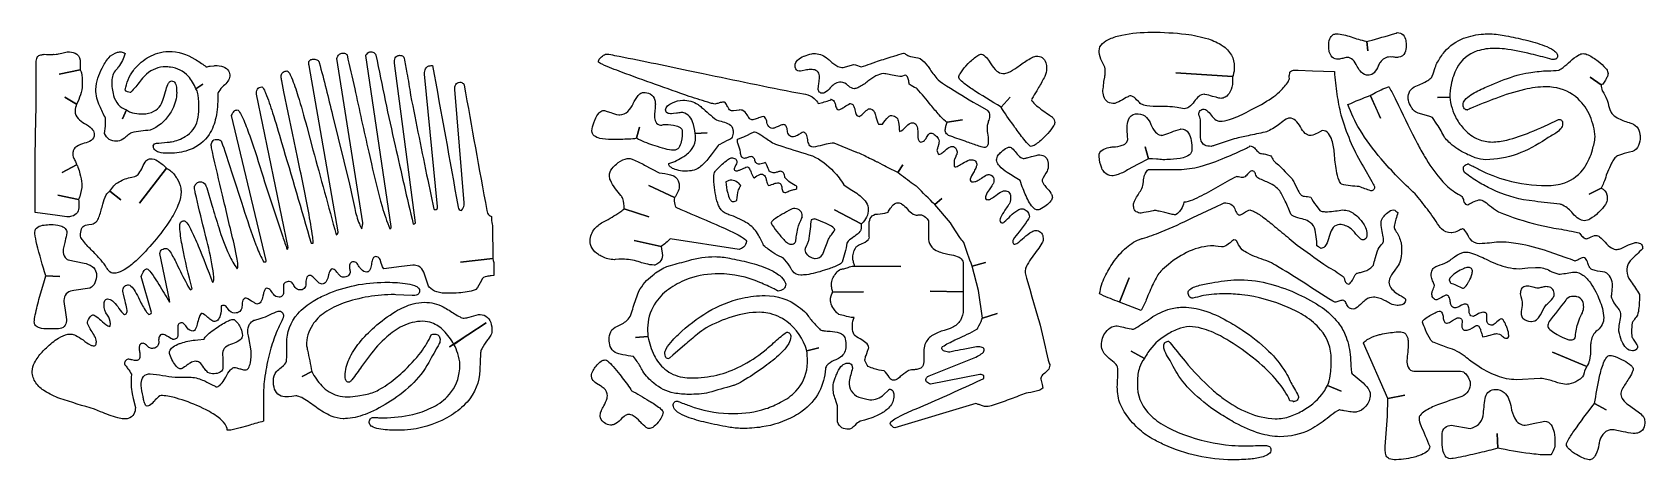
# Model space of a CAD drawing. Header units: metres. Extents: x 0 to 6.29, y 0 to 1.67.
import ezdxf

# ---------------------------------------------------------------- set-up
doc = ezdxf.new("R2010")
doc.units = ezdxf.units.M

msp = doc.modelspace()

# ---------------------------------------------------------------- linework, layer by layer
at = {"layer": 'Layer 1', "color": 0}
for points in [[(4.686, 1.532, -0.089), (4.68106, 1.49871), (4.679, 1.494), (4.458, 1.509), (4.679, 1.494), (4.679, 1.474, -0.128), (4.669, 1.434, -0.1212), (4.65101, 1.41415, -0.1427), (4.633, 1.409, -0.0397), (4.61738, 1.41262), (4.61465, 1.41336), (4.601, 1.417, 0.0374), (4.57096, 1.42484), (4.569, 1.425, 0.1719), (4.54744, 1.41658, 0.0749), (4.53, 1.397, -0.0941), (4.50936, 1.37509, -0.151), (4.491, 1.369, -0.023), (4.463, 1.373, 0.0382), (4.426, 1.377), (4.396, 1.377, -0.043), (4.34443, 1.3805, -0.0701), (4.323, 1.387, -0.0947), (4.316, 1.39275), (4.31238, 1.39647), (4.305, 1.404, 0.1235), (4.28641, 1.41766, 0.0849), (4.279, 1.419, 0.0375), (4.26458, 1.41195), (4.25, 1.404, -0.0336), (4.22085, 1.38945), (4.219, 1.389, -0.1354), (4.1935, 1.395, -0.1917), (4.17713, 1.41706, -0.0745), (4.174, 1.441), (4.17468, 1.44666, 0.0111), (4.178, 1.475), (4.18063, 1.49225, 0.0157), (4.183, 1.509), (4.183, 1.526, 0.0345), (4.1781, 1.5361), (4.169, 1.554, -0.0803), (4.15917, 1.58963), (4.159, 1.594, -0.2068), (4.17173, 1.62307, -0.0923), (4.2003, 1.6413, -0.0483), (4.248, 1.656, -0.0496), (4.363, 1.667, -0.0318), (4.49749, 1.65946, -0.0468), (4.58481, 1.64078, -0.0711), (4.64003, 1.61458, -0.1166), (4.67459, 1.57792, -0.1291), (4.686, 1.532)], [(5.356, 1.614, -0.112), (5.35096, 1.58736, -0.2577), (5.32671, 1.56969, -0.0417), (5.318, 1.569, -0.0731), (5.304, 1.571, -0.1018), (5.29365, 1.57062), (5.293, 1.571, 0.2443), (5.25492, 1.54967, 0.054), (5.247, 1.535, -0.0818), (5.23088, 1.50939, -0.1843), (5.21166, 1.49913), (5.209, 1.499, -0.2017), (5.18096, 1.51113, -0.084), (5.165, 1.534, 0.0921), (5.14753, 1.55964, 0.1954), (5.126, 1.569, 0.0441), (5.109, 1.565, -0.0305), (5.091, 1.562, -0.1885), (5.06777, 1.56995, -0.1541), (5.05621, 1.59107, -0.0589), (5.054, 1.612, -0.0881), (5.05826, 1.64142, -0.1895), (5.07168, 1.65786, -0.1092), (5.084, 1.661, -0.063), (5.141, 1.649, 0.0239), (5.19926, 1.63175), (5.203, 1.631), (5.206, 1.594), (5.203, 1.631), (5.21136, 1.63332, 0.0068), (5.31159, 1.66176, 0.0632), (5.3213, 1.66553, 0.8793), (5.321, 1.666, -0.2017), (5.34392, 1.65637, -0.1393), (5.35412, 1.63472, -0.0508), (5.356, 1.614)], [(5.966, 1.31, -0.1698), (5.95837, 1.29066, -0.0721), (5.94, 1.274, 0.0083), (5.9, 1.25, -0.0635), (5.78803, 1.19189, -0.0866), (5.666, 1.17, -0.0812), (5.62526, 1.17787, -0.0391), (5.58, 1.198, -0.0711), (5.5223, 1.23871, -0.0371), (5.506, 1.257, 0.0322), (5.47614, 1.30836), (5.459, 1.334, 0.035), (5.44401, 1.33929), (5.403, 1.352, -0.1612), (5.38445, 1.36357, -0.0468), (5.376, 1.375, -0.0785), (5.36488, 1.40159, -0.0503), (5.364, 1.41, -0.1337), (5.37054, 1.43793, -0.1693), (5.39344, 1.45677), (5.394, 1.457, 0.0533), (5.44032, 1.47919, 0.063), (5.456, 1.492), (5.45766, 1.49635, 0.0258), (5.469, 1.53, -0.0647), (5.49082, 1.57053, -0.0169), (5.506, 1.591, -0.1308), (5.57992, 1.64328, -0.0729), (5.65784, 1.65985, -0.0162), (5.684, 1.661, -0.033), (5.74507, 1.65313, -0.0144), (5.82, 1.637, -0.0338), (5.89585, 1.61444, -0.0619), (5.93068, 1.59665, -0.1241), (5.94413, 1.582, -0.1116), (5.946, 1.574, -0.3165), (5.93937, 1.56268, -0.1247), (5.926, 1.561), (5.92419, 1.56133), (5.91655, 1.56334, 0.0062), (5.843, 1.582, 0.0367), (5.73941, 1.60184, 0.026), (5.701, 1.604, 0.0811), (5.6332, 1.594, 0.195), (5.55355, 1.52737, 0.0801), (5.53137, 1.46216, 0.0339), (5.526, 1.414), (5.478, 1.412), (5.526, 1.414, 0.0962), (5.55132, 1.33103, 0.0684), (5.583, 1.288, 0.1014), (5.63717, 1.24974, 0.1011), (5.691, 1.239, 0.0575), (5.74801, 1.2468, 0.0361), (5.83974, 1.27707, 0.0197), (5.95, 1.327, -0.1837), (5.96145, 1.32365, -0.2002), (5.9659, 1.31279), (5.966, 1.31)], [(1.8, 0.719), (1.78942, 0.71742, -0.0146), (1.772, 0.715, 0.3014), (1.75121, 0.69952), (1.751, 0.699, -0.0756), (1.72873, 0.66404), (1.727, 0.662, -0.0583), (1.66293, 0.65051, -0.0191), (1.62, 0.649, -0.078), (1.57664, 0.65478, -0.1444), (1.54776, 0.67334), (1.545, 0.677), (1.5355, 0.704), (1.526, 0.731, 0.2133), (1.50584, 0.75467, 0.11), (1.484, 0.759, 0.0097), (1.43991, 0.75374), (1.37, 0.745, -0.0822), (1.3575, 0.77506), (1.357, 0.777, 0.1902), (1.34829, 0.78964, 0.1376), (1.339, 0.792, 0.27), (1.32846, 0.78546, 0.1041), (1.32251, 0.76627), (1.322, 0.762, -0.0949), (1.31658, 0.74053, -0.2379), (1.30645, 0.73221), (1.304, 0.732, -0.2034), (1.28311, 0.74155, -0.0587), (1.275, 0.752, 0.0957), (1.26239, 0.76889, 0.1699), (1.255, 0.772, 0.1899), (1.2419, 0.76788, 0.2047), (1.23702, 0.75526), (1.237, 0.754), (1.237, 0.745), (1.23762, 0.74262, -0.0638), (1.239, 0.735, -0.1999), (1.23341, 0.71896, -0.1757), (1.2177, 0.7123), (1.212, 0.712, -0.1781), (1.20063, 0.71717, -0.0581), (1.191, 0.728, 0.0881), (1.17642, 0.74202, 0.1309), (1.17, 0.744, 0.2431), (1.16207, 0.7391, 0.0936), (1.15446, 0.72051), (1.153, 0.714, -0.109), (1.14444, 0.69278, -0.2446), (1.13, 0.685, -0.173), (1.11569, 0.69102, -0.0512), (1.105, 0.702, 0.0794), (1.09019, 0.71639, 0.1403), (1.082, 0.719, 0.3091), (1.0706, 0.71134, 0.1059), (1.06702, 0.69199), (1.067, 0.69, -0.134), (1.06292, 0.67141, -0.2547), (1.04693, 0.66212), (1.044, 0.662, -0.2347), (1.02475, 0.67185, -0.0469), (1.02, 0.679, 0.1327), (1.01014, 0.69238, 0.1568), (1.002, 0.695, 0.1474), (0.98646, 0.6913, 0.2315), (0.97921, 0.67794), (0.979, 0.674), (0.979, 0.663), (0.979, 0.652, -0.1881), (0.97486, 0.63875, -0.2165), (0.962, 0.634, -0.2381), (0.94001, 0.64514, -0.0379), (0.936, 0.651, 0.1252), (0.92197, 0.6666, 0.1341), (0.914, 0.669, 0.2492), (0.90795, 0.66488, 0.0834), (0.90092, 0.64661), (0.899, 0.638, -0.1157), (0.89146, 0.61607, -0.2573), (0.875, 0.607, -0.0559), (0.86491, 0.61258), (0.855, 0.619), (0.84075, 0.62712, 0.0843), (0.834, 0.63, 0.3113), (0.82154, 0.62166, 0.1073), (0.81801, 0.602), (0.818, 0.601, -0.1419), (0.81234, 0.58177, -0.2219), (0.79481, 0.57226), (0.79, 0.572, -0.2789), (0.764, 0.587, 0.1148), (0.75244, 0.60025, 0.1389), (0.747, 0.602), (0.742, 0.602, -0.0802), (0.737, 0.6, -0.0681), (0.73288, 0.56283, -0.1343), (0.72304, 0.54479, -0.1975), (0.708, 0.539, -0.1208), (0.70019, 0.54266, -0.0366), (0.685, 0.555, 0.0791), (0.66616, 0.56853, 0.1426), (0.658, 0.57, 0.0726), (0.65075, 0.55448, 0.0178), (0.643, 0.529, -0.0767), (0.63569, 0.50779, -0.2092), (0.62914, 0.50211), (0.628, 0.502, -0.2484), (0.60333, 0.51466), (0.601, 0.518, 0.0845), (0.58841, 0.53202, 0.1489), (0.583, 0.534, 0.244), (0.57066, 0.52873, 0.1633), (0.567, 0.515), (0.567, 0.502, -0.0442), (0.568, 0.49, -0.1589), (0.56429, 0.47551, -0.2202), (0.55168, 0.46918), (0.548, 0.469, -0.0633), (0.54, 0.47334), (0.531, 0.479), (0.52908, 0.48005, 0.0481), (0.51172, 0.48841, 0.0689), (0.508, 0.489, 0.3349), (0.49516, 0.47993, 0.1066), (0.493, 0.461, -0.1552), (0.48843, 0.44346, -0.207), (0.47284, 0.4346, -0.0414), (0.465, 0.434, -0.1841), (0.45182, 0.44006), (0.448, 0.444, 0.1096), (0.43453, 0.45357), (0.432, 0.454, 0.2457), (0.42021, 0.44896, 0.162), (0.417, 0.437, 0.0363), (0.418, 0.421, -0.0767), (0.42, 0.405, -0.1673), (0.41659, 0.39219, -0.2198), (0.40522, 0.38707), (0.403, 0.387), (0.39824, 0.38763), (0.389, 0.389, 0.0344), (0.377, 0.392, 0.2143), (0.36421, 0.38732, 0.1902), (0.36, 0.374, 0.1113), (0.36341, 0.36747, 0.0194), (0.373, 0.355, -0.0487), (0.38631, 0.33401), (0.387, 0.332, 0.0257), (0.385, 0.292, 0.0416), (0.38944, 0.25696), (0.393, 0.239), (0.402, 0.204, -0.1236), (0.3965, 0.17804, -0.2175), (0.37371, 0.16093, -0.0637), (0.357, 0.159, -0.062), (0.33343, 0.16339, -0.0259), (0.26661, 0.18729), (0.243, 0.197, -0.0101), (0.108, 0.239, -0.059), (0.04847, 0.26769, -0.0945), (0.01419, 0.2997, -0.1569), (0, 0.344, -0.1154), (0.00907, 0.37834, -0.0675), (0.03863, 0.42004, -0.0167), (0.055, 0.437, -0.0532), (0.10235, 0.47435, -0.0934), (0.13909, 0.48906, -0.0419), (0.15, 0.49, -0.1073), (0.16941, 0.48453, -0.0432), (0.198, 0.467, 0.0588), (0.2278, 0.44736, 0.1032), (0.24, 0.444, 0.3773), (0.24893, 0.45087, 0.0719), (0.25, 0.46, 0.1459), (0.243, 0.482, 0.025), (0.2295, 0.50453), (0.226, 0.51, -0.0802), (0.21568, 0.53161, -0.0574), (0.215, 0.537, -0.1041), (0.21886, 0.547), (0.223, 0.554, -0.1325), (0.23387, 0.56411, -0.1017), (0.238, 0.565, -0.1269), (0.2455, 0.56157, -0.0221), (0.268, 0.544, 0.0487), (0.2944, 0.52256, 0.0648), (0.302, 0.519, 0.1762), (0.30497, 0.52859), (0.305, 0.53, 0.1574), (0.293, 0.564, -0.1692), (0.28, 0.604, -0.1272), (0.28347, 0.62108, -0.2844), (0.293, 0.627, -0.1673), (0.31286, 0.61932, -0.0755), (0.333, 0.597, 0.0563), (0.35308, 0.57126, 0.1429), (0.35977, 0.56701), (0.36, 0.567, 0.3818), (0.3691, 0.57413, 0.0681), (0.37, 0.582, 0.0184), (0.36396, 0.61037), (0.36326, 0.61347), (0.362, 0.619), (0.35525, 0.64587, -0.0309), (0.353, 0.657, -0.1524), (0.35731, 0.67406, -0.2368), (0.37259, 0.68192), (0.375, 0.682, -0.175), (0.38465, 0.67741, -0.0739), (0.40088, 0.65668, -0.0291), (0.418, 0.624, 0.033), (0.44381, 0.5782, 0.0856), (0.45299, 0.56773, 0.1389), (0.455, 0.567, 0.3518), (0.46489, 0.57374), (0.465, 0.574), (0.425, 0.715, -0.0739), (0.43618, 0.73735, -0.1915), (0.44556, 0.74389), (0.447, 0.744, -0.1638), (0.45303, 0.74054, -0.0516), (0.47106, 0.71832, -0.0166), (0.493, 0.684, 0.0097), (0.535, 0.615, 0.193), (0.53564, 0.61996), (0.535, 0.624), (0.498, 0.804, -0.2637), (0.50569, 0.81975, -0.147), (0.523, 0.824, -0.1843), (0.52958, 0.82026, -0.0606), (0.54411, 0.79996, -0.0211), (0.568, 0.754, 0.0152), (0.60715, 0.67691, 0.053), (0.617, 0.662, 0.128), (0.62131, 0.66532), (0.623, 0.667, -0.0131), (0.58563, 0.83075, -0.027), (0.5755, 0.89812, -0.0185), (0.575, 0.91, -0.1444), (0.57854, 0.92532, -0.2521), (0.59151, 0.93196), (0.593, 0.932, -0.1902), (0.59923, 0.92831, -0.0615), (0.61294, 0.90793, -0.0248), (0.64376, 0.84174), (0.647, 0.834, -0.0064), (0.703, 0.692, 0.2246), (0.70799, 0.69965), (0.708, 0.7, 0.0375), (0.70289, 0.74931, 0.0197), (0.67715, 0.86967), (0.67, 0.898, -0.0071), (0.63573, 1.04034, -0.0355), (0.632, 1.062, -0.1897), (0.63829, 1.07527), (0.639, 1.076, -0.1412), (0.65128, 1.08383), (0.653, 1.084, -0.2778), (0.67496, 1.0714, -0.0631), (0.68, 1.06), (0.70046, 0.99229, 0.0033), (0.727, 0.905, 0.0354), (0.76702, 0.7994, 0.0449), (0.799, 0.744, 0.132), (0.80196, 0.75658), (0.802, 0.759, 0.0214), (0.79709, 0.78926), (0.787, 0.842, -0.0075), (0.742, 1.032, -0.0053), (0.70231, 1.20067), (0.69908, 1.21683, -0.0354), (0.698, 1.225, -0.1483), (0.70204, 1.24156, -0.2497), (0.71671, 1.24897), (0.718, 1.249, -0.111), (0.73291, 1.24655, -0.2557), (0.738, 1.24, -0.0082), (0.77066, 1.14309, -0.0015), (0.822, 0.984, 0.0155), (0.87223, 0.83755, 0.03), (0.89841, 0.7783), (0.902, 0.772), (0.91, 0.772, 0.1821), (0.912, 0.777), (0.777, 1.342, -0.1314), (0.78734, 1.3594, -0.1865), (0.799, 1.364, -0.2016), (0.80493, 1.36028, -0.0637), (0.81719, 1.34007, -0.0252), (0.84362, 1.27476, -0.0086), (0.875, 1.182, 0.0052), (0.97645, 0.86988, 0.0058), (0.994, 0.82, 0.2561), (0.99699, 0.8266), (0.997, 0.827), (0.874, 1.425, -0.1234), (0.87791, 1.44449, -0.2893), (0.89449, 1.454), (0.895, 1.454, -0.2103), (0.89894, 1.45093, -0.0545), (0.90947, 1.43033, -0.0202), (0.93685, 1.35311, -0.0071), (0.972, 1.237, -0.0023), (1.087, 0.845, 0.8888), (1.08746, 0.84426, 0.037), (1.095, 0.844, 0.0451), (1.09345, 0.86791, 0.0143), (1.07658, 0.96901, 0.0053), (1.034, 1.18), (1.01464, 1.27349), (0.9813, 1.43505), (0.97284, 1.47738, -0.0218), (0.97, 1.494, -0.2006), (0.97523, 1.50913, -0.1684), (0.99012, 1.51562), (0.994, 1.516, -0.1946), (0.99938, 1.51196, -0.0597), (1.01077, 1.49037, -0.0234), (1.03557, 1.41924, -0.0088), (1.07, 1.299), (1.09439, 1.20905, 0.0013), (1.185, 0.877, 0.2234), (1.19196, 0.88432, 0.1138), (1.192, 0.889), (1.079, 1.537, -0.138), (1.07874, 1.55244, -0.275), (1.08928, 1.56121, -0.0579), (1.097, 1.562, -0.1519), (1.1124, 1.55822, -0.1676), (1.119, 1.549, -0.0039), (1.17064, 1.3438), (1.237, 1.074, -0.0046), (1.24698, 1.02709, 0.0046), (1.257, 0.98, 0.0419), (1.2753, 0.91934, 0.0376), (1.285, 0.9), (1.28658, 0.909, 0.0196), (1.289, 0.924), (1.187, 1.564, -0.1582), (1.19732, 1.58112, -0.1485), (1.21, 1.586, -0.1091), (1.22401, 1.58218, -0.135), (1.227, 1.579, -0.002), (1.257, 1.447, 0.0025), (1.31176, 1.19959), (1.322, 1.154, 0.0152), (1.36398, 0.98759, 0.0272), (1.394, 0.9, 0.3073), (1.39891, 0.90719), (1.399, 0.909), (1.3, 1.576, -0.1583), (1.31234, 1.58887, -0.0854), (1.32, 1.591, -0.1512), (1.33477, 1.58596, -0.1706), (1.34, 1.577, 0.0071), (1.41462, 1.22467, 0.0027), (1.485, 0.919, 0.1371), (1.49274, 0.92196, 0.1204), (1.494, 0.924), (1.412, 1.547, -0.1203), (1.41483, 1.56677, -0.3029), (1.43091, 1.57698), (1.432, 1.577, -0.184), (1.44586, 1.57274, -0.1455), (1.45, 1.566, -0.0113), (1.4607, 1.50799, -0.0027), (1.475, 1.422, 0.0026), (1.54167, 1.09096), (1.565, 0.977, -0.1213), (1.57033, 0.97521, -0.6817), (1.57, 0.975, 0.2837), (1.57831, 0.97898, 0.132), (1.58, 0.987), (1.529, 1.504, -0.1251), (1.53332, 1.52489, -0.2472), (1.55118, 1.53662, -0.049), (1.56, 1.537, -0.0024), (1.66, 0.985, 0.3524), (1.67349, 0.97207), (1.674, 0.972, 0.1622), (1.68338, 0.99289, 0.0358), (1.684, 1.002), (1.647, 1.444, -0.1232), (1.65076, 1.46297, -0.291), (1.66661, 1.472), (1.667, 1.472, -0.2272), (1.68057, 1.46662, -0.0795), (1.684, 1.461, 0.0024), (1.772, 0.972, 0.1781), (1.78123, 0.95371, 0.1058), (1.79, 0.949, 0.0607), (1.79281, 0.91809), (1.794, 0.914), (1.795, 0.785), (1.669, 0.77), (1.795, 0.785, -0.0848), (1.79999, 0.75165), (1.8, 0.749), (1.8, 0.719)], [(0.242, 1.269, -0.2501), (0.2294, 1.24504, -0.102), (0.203, 1.234, 0.073), (0.17351, 1.22192, 0.1612), (0.16084, 1.20775), (0.16, 1.205, 0.0564), (0.158, 1.192, 0.1201), (0.1643, 1.17018), (0.166, 1.167, -0.0662), (0.17277, 1.15198), (0.173, 1.15), (0.117, 1.12), (0.173, 1.15, -0.1219), (0.17816, 1.14141, -0.031), (0.186, 1.115, -0.0387), (0.19293, 1.07621), (0.193, 1.074, -0.0933), (0.18508, 1.02615, -0.0298), (0.18, 1.015), (0.1, 1.032), (0.18, 1.015, -0.0519), (0.182, 0.989, -0.142), (0.17591, 0.96434, -0.1931), (0.15433, 0.94931, -0.0668), (0.135, 0.947), (0.09892, 0.95191), (0.012, 0.964), (0.012, 1.169), (0.013, 1.267), (0.015, 1.379), (0.015, 1.549, -0.0612), (0.01913, 1.56907), (0.02, 1.572, -0.1387), (0.03333, 1.57852, -0.0247), (0.047, 1.581, 0.0239), (0.08118, 1.58048, 0.2131), (0.083, 1.581, 0.0736), (0.10285, 1.58255), (0.115, 1.585), (0.13058, 1.58885), (0.13577, 1.59011, 0.0996), (0.138, 1.591, -0.0982), (0.16667, 1.5854, -0.2741), (0.18647, 1.55875, -0.0359), (0.187, 1.551), (0.187, 1.521), (0.105, 1.504), (0.187, 1.521, -0.1113), (0.19159, 1.50901, -0.0453), (0.19494, 1.46899), (0.195, 1.461, -0.0768), (0.18794, 1.42341, -0.0339), (0.173, 1.387), (0.127, 1.414), (0.173, 1.387, 0.0851), (0.167, 1.35933), (0.167, 1.359, 0.1871), (0.17849, 1.33062, 0.0849), (0.204, 1.311, -0.0752), (0.23185, 1.29057, -0.1503), (0.24172, 1.27258), (0.242, 1.269)], [(0.563, 1.432, -0.1185), (0.54681, 1.36741, -0.0288), (0.535, 1.347, -0.154), (0.46, 1.285, 0.0305), (0.387, 1.275, 0.1046), (0.37988, 1.27122, 0.0322), (0.365, 1.259, -0.1163), (0.33971, 1.24366, -0.0705), (0.328, 1.242, -0.143), (0.3, 1.2491, -0.1618), (0.282, 1.272, 0.0523), (0.28537, 1.31048, 0.0108), (0.285, 1.332, 0.0085), (0.263, 1.379, -0.1197), (0.248, 1.444, -0.0778), (0.25618, 1.48848, -0.0339), (0.272, 1.527, -0.0779), (0.29843, 1.56741, -0.1385), (0.33215, 1.58876, -0.0593), (0.347, 1.591, -0.1236), (0.362, 1.584, -0.0925), (0.33648, 1.53181, -0.032), (0.327, 1.521, 0.1936), (0.31, 1.476, 0.069), (0.31662, 1.42091, 0.1136), (0.3354, 1.38474, 0.1502), (0.368, 1.365), (0.352, 1.329), (0.368, 1.365, 0.1503), (0.38307, 1.35491, 0.0699), (0.41541, 1.34944, 0.0142), (0.432, 1.349, 0.1249), (0.47439, 1.35866, 0.1219), (0.5, 1.382, 0.0571), (0.51195, 1.40975, 0.0151), (0.522, 1.444, -0.0871), (0.53142, 1.46881, -0.1798), (0.54064, 1.47668), (0.543, 1.477, -0.2968), (0.55708, 1.46815, -0.0984), (0.56235, 1.44734, -0.0236), (0.563, 1.432)], [(0.77, 1.496, -0.1569), (0.76267, 1.47576, -0.0592), (0.746, 1.458, 0.09), (0.72689, 1.43555, 0.1446), (0.723, 1.419, -0.0592), (0.71567, 1.33391, -0.0888), (0.68972, 1.26879, -0.1631), (0.61625, 1.20953, -0.0791), (0.54561, 1.19546, -0.0133), (0.528, 1.195, -0.0761), (0.49361, 1.1993, -0.1492), (0.47666, 1.20991, -0.1725), (0.472, 1.224, -0.2918), (0.47721, 1.23135, -0.1013), (0.493, 1.235), (0.52588, 1.23818, 0.0181), (0.543, 1.24, 0.0872), (0.59651, 1.26021, 0.1951), (0.64436, 1.32424, 0.0685), (0.65, 1.369, 0.0403), (0.64664, 1.4221, 0.0861), (0.6402, 1.44292), (0.638, 1.446), (0.665, 1.464), (0.638, 1.446, 0.0903), (0.60797, 1.49547, 0.1832), (0.53834, 1.53089, 0.0312), (0.52, 1.532, 0.1875), (0.44564, 1.50388, 0.0472), (0.425, 1.482, -0.024), (0.38933, 1.43805), (0.38462, 1.43352, -0.1393), (0.382, 1.432, -0.2262), (0.362, 1.442, -0.1106), (0.3945, 1.51799, -0.0632), (0.425, 1.55, -0.1056), (0.48951, 1.58591, -0.0718), (0.532, 1.592, -0.1453), (0.634, 1.562, -0.0208), (0.67418, 1.53543), (0.67706, 1.53286), (0.6774, 1.53221), (0.677, 1.532, 0.021), (0.694, 1.535), (0.709, 1.53666), (0.712, 1.537, -0.0891), (0.74532, 1.53202, -0.1796), (0.76526, 1.51604, -0.1307), (0.77, 1.496)], [(3.967, 0.374, -0.1263), (3.96275, 0.35359), (3.961, 0.351, -0.0372), (3.942, 0.334, 0.1289), (3.93153, 0.31796, 0.0637), (3.931, 0.314), (3.93114, 0.31508), (3.93148, 0.31473, -0.0325), (3.93637, 0.29321), (3.939, 0.279, -0.1068), (3.92345, 0.27044, -0.045), (3.88206, 0.26118), (3.874, 0.26, -0.0097), (3.81652, 0.23778), (3.801, 0.232, -0.0343), (3.73783, 0.21039, -0.0565), (3.716, 0.207, -0.025), (3.7, 0.212), (3.69101, 0.21491, -0.0166), (3.679, 0.219), (3.362, 0.125, -0.1886), (3.35379, 0.12934, -0.0579), (3.344, 0.142, -0.1878), (3.34766, 0.14819, -0.0604), (3.36804, 0.16218, -0.0247), (3.43465, 0.19412), (3.446, 0.199, 0.0074), (3.68319, 0.30466), (3.709, 0.317), (3.709, 0.329, 0.132), (3.69642, 0.33196), (3.694, 0.332), (3.502, 0.295, -0.1047), (3.486, 0.304, -0.1941), (3.48451, 0.31654, -0.1915), (3.49347, 0.32575), (3.496, 0.327), (3.56764, 0.35556), (3.639, 0.384, 0.0391), (3.69053, 0.40704, 0.0813), (3.70778, 0.42001, 0.1751), (3.711, 0.427, 0.3303), (3.70356, 0.4376, 0.1007), (3.68503, 0.44014), (3.681, 0.44, 0.015), (3.629, 0.43, 0.0056), (3.58801, 0.42207), (3.577, 0.42, -0.0992), (3.55574, 0.42333, -0.2509), (3.54637, 0.43351), (3.546, 0.437, -0.1894), (3.54904, 0.441, -0.0465), (3.57165, 0.45456, -0.0095), (3.597, 0.467, 0.0162), (3.67329, 0.50393), (3.682, 0.509, 0.1359), (3.68605, 0.51383, 0.0283), (3.70235, 0.54816), (3.704, 0.552), (3.762, 0.57), (3.704, 0.552), (3.689, 0.66), (3.664, 0.755), (3.716, 0.769), (3.664, 0.755, -0.0128), (3.631, 0.847, -0.0284), (3.61666, 0.86708), (3.58727, 0.91146), (3.579, 0.924), (3.519, 0.995), (3.546, 1.019), (3.519, 0.995, -0.0109), (3.449, 1.065, -0.0833), (3.44204, 1.06893, -0.0104), (3.3817, 1.1141), (3.374, 1.12), (3.394, 1.15), (3.374, 1.12, -0.012), (3.31474, 1.15053), (3.297, 1.16, -0.0565), (3.28616, 1.16437, -0.0095), (3.257, 1.179, 0.0247), (3.21171, 1.19976), (3.211, 1.2), (3.126, 1.235, 0.0487), (3.09506, 1.23041), (3.081, 1.227, -0.0349), (3.04461, 1.21903), (3.044, 1.219, -0.2819), (3.02927, 1.22784, -0.0969), (3.023, 1.248, 0.0816), (3.01691, 1.26934, 0.2255), (3.0083, 1.27677), (3.006, 1.277, 0.1116), (2.99783, 1.27378), (2.98847, 1.26828), (2.988, 1.268, -0.1056), (2.96811, 1.25915), (2.966, 1.259, -0.2406), (2.95009, 1.26592, -0.1364), (2.944, 1.283, 0.105), (2.93872, 1.30105, 0.2745), (2.929, 1.307, 0.0618), (2.91544, 1.30297), (2.908, 1.3), (2.90005, 1.29663), (2.89179, 1.29321, -0.0815), (2.887, 1.292, -0.3034), (2.86753, 1.30435, -0.0678), (2.864, 1.315, 0.0954), (2.85767, 1.3335, 0.2637), (2.849, 1.339, 0.054), (2.83158, 1.33271), (2.83, 1.332), (2.81801, 1.32781, -0.0509), (2.809, 1.325, -0.2079), (2.79657, 1.33116, -0.0682), (2.787, 1.345, 0.2039), (2.76791, 1.36262, 0.0787), (2.759, 1.364), (2.75551, 1.36352), (2.745, 1.362), (2.73332, 1.36034), (2.731, 1.36, -0.2492), (2.71516, 1.36865, -0.0616), (2.71, 1.378, 0.1019), (2.70117, 1.39252, 0.1887), (2.696, 1.395, 0.0624), (2.67764, 1.39119), (2.677, 1.391, -0.0406), (2.661, 1.387, -0.0459), (2.64417, 1.39083, -0.0092), (2.561, 1.417, -0.0063), (2.29759, 1.51133, -0.0162), (2.22181, 1.54195, -0.0594), (2.20785, 1.54969, -0.19), (2.207, 1.551, -0.1717), (2.21303, 1.56491, -0.0411), (2.219, 1.571, -0.131), (2.23497, 1.58132, -0.0657), (2.24, 1.582, -0.0206), (2.26994, 1.57692, -0.0037), (2.55639, 1.51848), (2.616, 1.506, 0.0041), (2.98477, 1.43038), (3.014, 1.425, -0.168), (3.04845, 1.40823, -0.0616), (3.064, 1.389, 0.0174), (3.11066, 1.40248, 0.1418), (3.11443, 1.40448, 0.314), (3.11278, 1.40499), (3.112, 1.405, -0.2634), (3.1255, 1.39719, -0.0744), (3.131, 1.385, 0.0918), (3.13696, 1.36835, 0.2601), (3.144, 1.364, 0.0789), (3.15314, 1.36793, 0.0144), (3.167, 1.376, -0.0599), (3.18713, 1.38853), (3.189, 1.389, -0.2632), (3.20056, 1.38204, -0.0985), (3.207, 1.364, 0.1118), (3.21251, 1.34567, 0.27), (3.224, 1.339, 0.1158), (3.23039, 1.34266, 0.0317), (3.243, 1.354, -0.0375), (3.25994, 1.36819, -0.1204), (3.262, 1.369, -0.2983), (3.28269, 1.35653, -0.0637), (3.287, 1.345, 0.0379), (3.29671, 1.31318, 0.0532), (3.299, 1.309), (3.314, 1.309, -0.0342), (3.33746, 1.33671, -0.1284), (3.34528, 1.34193), (3.346, 1.342, -0.1468), (3.36572, 1.33711, -0.2036), (3.376, 1.321), (3.37667, 1.31632, -0.0183), (3.381, 1.28, 0.1633), (3.4042, 1.29692), (3.405, 1.298, -0.1321), (3.42306, 1.31249, -0.0909), (3.431, 1.314, -0.3027), (3.44703, 1.30385, -0.1047), (3.45186, 1.28195), (3.452, 1.276, 0.0707), (3.45374, 1.24985, 0.1768), (3.45922, 1.24043, 0.1551), (3.464, 1.239, 0.2013), (3.47778, 1.2455, 0.0573), (3.486, 1.256, -0.1177), (3.49801, 1.2717, -0.1533), (3.504, 1.274, -0.1595), (3.5164, 1.26889, -0.0476), (3.529, 1.257, -0.2202), (3.53472, 1.2366), (3.534, 1.232), (3.53027, 1.21927, 0.036), (3.527, 1.207, 0.1451), (3.53193, 1.19318), (3.534, 1.19, 0.1209), (3.54779, 1.19674, 0.025), (3.56, 1.207, -0.1029), (3.57903, 1.22059, -0.0902), (3.586, 1.222, -0.3073), (3.60205, 1.2117, -0.0863), (3.606, 1.197, -0.0434), (3.60084, 1.18389), (3.6, 1.182), (3.5955, 1.17125, 0.0817), (3.594, 1.165), (3.594, 1.144, 0.1978), (3.601, 1.142, 0.091), (3.60995, 1.1456, 0.0127), (3.628, 1.156, -0.074), (3.65383, 1.16913, -0.0657), (3.659, 1.17, -0.1474), (3.67454, 1.1663, -0.2315), (3.68179, 1.15294), (3.682, 1.149, -0.0637), (3.67777, 1.13764, -0.0147), (3.669, 1.12, 0.0344), (3.65612, 1.09454), (3.656, 1.094, 0.2247), (3.65886, 1.08584, 0.1962), (3.66779, 1.08389), (3.669, 1.084, 0.1213), (3.68756, 1.08956, 0.0337), (3.701, 1.098, -0.0418), (3.72169, 1.11085, -0.0971), (3.726, 1.112, -0.1801), (3.74213, 1.10704, -0.2061), (3.74891, 1.09172), (3.749, 1.089, -0.0868), (3.747, 1.079, -0.0259), (3.74028, 1.0685), (3.73, 1.053, 0.0575), (3.71742, 1.02942, 0.0803), (3.716, 1.022, 0.2729), (3.71879, 1.01546, 0.1383), (3.726, 1.014, 0.1096), (3.73818, 1.01823, 0.0454), (3.757, 1.031, -0.065), (3.78099, 1.0466, -0.0997), (3.791, 1.049, -0.2005), (3.80742, 1.04323, -0.1865), (3.8139, 1.02694), (3.814, 1.024, -0.0813), (3.811, 1.002, -0.0388), (3.80395, 0.99082), (3.80108, 0.98654), (3.792, 0.973, 0.0452), (3.77452, 0.94354, 0.0959), (3.772, 0.934, 0.2837), (3.77598, 0.92569, 0.132), (3.784, 0.924, 0.1072), (3.78949, 0.92768, 0.0186), (3.814, 0.951, -0.0651), (3.84178, 0.97357, -0.1283), (3.859, 0.979, -0.1809), (3.87423, 0.97248), (3.878, 0.969, -0.1247), (3.88659, 0.95384, -0.0523), (3.887, 0.95, -0.11), (3.88322, 0.93963, -0.0267), (3.874, 0.925), (3.847, 0.889, 0.033), (3.82448, 0.85816, 0.1085), (3.822, 0.852, 0.1864), (3.82475, 0.8424, 0.2163), (3.831, 0.84, 0.1202), (3.83847, 0.84353, 0.0322), (3.867, 0.867, -0.0576), (3.89659, 0.88915, -0.12), (3.912, 0.894, -0.186), (3.9311, 0.88773, -0.1733), (3.94015, 0.8697, -0.0429), (3.941, 0.859, -0.1156), (3.93632, 0.84443, -0.0446), (3.919, 0.819, 0.0349), (3.87884, 0.7602), (3.876, 0.755, 0.1256), (3.87131, 0.73818), (3.871, 0.729, 0.0258), (3.87647, 0.70752), (3.88841, 0.66527), (3.897, 0.635), (3.91938, 0.56012, -0.0154), (3.929, 0.525, 0.006), (3.96098, 0.38876, 0.0423), (3.9661, 0.37221), (3.9665, 0.37176, 0.4443), (3.96696, 0.37279), (3.967, 0.374)], [(3.732, 1.339, -0.0606), (3.727, 1.32), (3.72592, 1.31569), (3.72306, 1.30337, 0.0469), (3.722, 1.295, 0.024), (3.725, 1.266, -0.0631), (3.726, 1.232, -0.232), (3.71956, 1.21974, -0.1491), (3.709, 1.217, -0.0303), (3.68997, 1.22294, -0.0048), (3.645, 1.239, -0.0127), (3.58116, 1.26193), (3.581, 1.262, -0.1747), (3.56416, 1.271, -0.1777), (3.559, 1.287, -0.0299), (3.562, 1.301, 0.0598), (3.566, 1.31687), (3.566, 1.317), (3.627, 1.325), (3.566, 1.317, -0.1409), (3.55954, 1.32045, -0.039), (3.5356, 1.34453, -0.0105), (3.503, 1.383, 0.011), (3.44959, 1.44653, 0.0697), (3.447, 1.449, -0.0602), (3.419, 1.464, -0.0136), (3.416, 1.482, 0.0751), (3.40933, 1.49607, 0.2372), (3.404, 1.499, 0.079), (3.393, 1.496), (3.38883, 1.49509, -0.0556), (3.382, 1.494, -0.0121), (3.352, 1.5, 0.0106), (3.32802, 1.50424, -0.0427), (3.319, 1.506, 0.1034), (3.28888, 1.49663, 0.0491), (3.258, 1.476, -0.0414), (3.22237, 1.45222, -0.1055), (3.20647, 1.44701), (3.206, 1.447, -0.202), (3.18232, 1.45755), (3.18, 1.46, 0.1806), (3.15296, 1.47174), (3.147, 1.472, 0.1561), (3.12656, 1.46454, 0.0603), (3.111, 1.45, -0.0903), (3.0899, 1.43168, -0.119), (3.081, 1.429, -0.2143), (3.06821, 1.43368, -0.1902), (3.064, 1.447), (3.06479, 1.45601), (3.066, 1.468, 0.0434), (3.069, 1.492, 0.1729), (3.06318, 1.51135, 0.1816), (3.0455, 1.521, 0.0475), (3.034, 1.522, 0.0123), (3.013, 1.519), (3.00098, 1.51692), (2.99472, 1.51585, -0.1719), (2.992, 1.516, -0.2512), (2.97868, 1.52066, -0.1678), (2.97404, 1.53515), (2.974, 1.537, -0.2064), (2.98351, 1.55802, -0.091), (3.00829, 1.57369), (3.009, 1.574, -0.0368), (3.03947, 1.58325, -0.0442), (3.047, 1.584, -0.1623), (3.09602, 1.56764, -0.0349), (3.11, 1.556, 0.0805), (3.14065, 1.53394, 0.1088), (3.161, 1.529, 0.0234), (3.18, 1.535, -0.0257), (3.19764, 1.53989), (3.202, 1.541, -0.0971), (3.231, 1.532, 0.0164), (3.26751, 1.54388), (3.288, 1.551, -0.0167), (3.34811, 1.57071), (3.354, 1.572, 0.0463), (3.37148, 1.57796), (3.374, 1.579), (3.39164, 1.58463), (3.396, 1.586), (3.39804, 1.58505, -0.0246), (3.41, 1.579, 0.095), (3.42316, 1.57209), (3.424, 1.572, -0.0633), (3.45186, 1.56701), (3.462, 1.564, -0.0761), (3.48945, 1.53656, -0.0149), (3.5, 1.522, 0.0381), (3.53061, 1.48242), (3.532, 1.481, 0.0322), (3.56453, 1.45764, 0.012), (3.68281, 1.38605), (3.721, 1.364, -0.2305), (3.7314, 1.34732, -0.0403), (3.732, 1.339)], [(3.986, 1.315, -0.1239), (3.98138, 1.30176, -0.0506), (3.9589, 1.27267), (3.948, 1.261, -0.0427), (3.91303, 1.23036, -0.0972), (3.89675, 1.22229), (3.894, 1.222, -0.1472), (3.88802, 1.22539, -0.0425), (3.86599, 1.2495, -0.0148), (3.831, 1.296, -0.0108), (3.7817, 1.36632), (3.77817, 1.37217, -0.091), (3.777, 1.375), (3.812, 1.414), (3.777, 1.375, -0.0144), (3.66313, 1.44571, -0.0336), (3.62314, 1.47577, -0.089), (3.61282, 1.48787, -0.109), (3.612, 1.491, -0.1243), (3.61689, 1.50548, -0.0524), (3.63946, 1.53479), (3.649, 1.545, -0.0444), (3.68232, 1.57405, -0.1013), (3.69843, 1.58176), (3.701, 1.582, -0.1709), (3.71013, 1.57769, -0.0572), (3.72754, 1.55749), (3.737, 1.544, 0.0842), (3.76035, 1.51587, 0.1578), (3.78339, 1.506), (3.787, 1.506, 0.1173), (3.80432, 1.50991, 0.0489), (3.83801, 1.52991), (3.852, 1.54, -0.0274), (3.89552, 1.56757, -0.0855), (3.91234, 1.5739), (3.914, 1.574, -0.1475), (3.93743, 1.568, -0.1834), (3.95132, 1.54781, -0.0702), (3.954, 1.526, -0.1203), (3.947, 1.495, -0.0195), (3.92325, 1.45158), (3.91718, 1.44104), (3.916, 1.439, 0.0364), (3.89703, 1.40708, 0.0782), (3.896, 1.404, 0.1565), (3.89999, 1.39549, 0.0582), (3.92106, 1.376, 0.0118), (3.936, 1.365), (3.96587, 1.344), (3.97383, 1.338, -0.0725), (3.977, 1.335, -0.2017), (3.986, 1.315)], [(6.268, 1.259, -0.1073), (6.26179, 1.22562, -0.1879), (6.238, 1.202, 0.0394), (6.19553, 1.19042), (6.18, 1.185, 0.1416), (6.16699, 1.1739, 0.0556), (6.157, 1.156, -0.0057), (6.14125, 1.12127), (6.136, 1.11, -0.0589), (6.12574, 1.07959, -0.0123), (6.116, 1.059), (6.07, 1.035), (6.116, 1.059, -0.2706), (6.13857, 1.03296, -0.0559), (6.14, 1.019, -0.1362), (6.13251, 0.99561, -0.0686), (6.10708, 0.96592), (6.105, 0.964, -0.0618), (6.0726, 0.93874, -0.1221), (6.05141, 0.932), (6.051, 0.932, -0.1422), (6.02938, 0.93926, -0.0683), (6.006, 0.96, 0.1007), (5.96685, 0.99234, 0.0326), (5.956, 0.997, -0.0156), (5.857, 1.00796), (5.813, 1.014, -0.071), (5.67575, 1.06176, -0.0111), (5.651, 1.075, -0.0296), (5.598, 1.10916), (5.583, 1.12, -0.112), (5.57941, 1.1332, -0.0253), (5.579, 1.142, -0.1064), (5.59465, 1.15317, -0.0845), (5.599, 1.154, 0.1073), (5.60212, 1.15191, 0.016), (5.641, 1.132, 0.0534), (5.748, 1.09, 0.0659), (5.903, 1.069, 0.0864), (5.97407, 1.08028, 0.1638), (6.05185, 1.14134, 0.078), (6.08218, 1.20856, 0.0335), (6.093, 1.259, 0.073), (6.07304, 1.33986, 0.1116), (6.026, 1.407, 0.1591), (5.9302, 1.45207, 0.034), (5.901, 1.454, 0.0539), (5.81695, 1.4437, 0.0371), (5.705, 1.409, 0.0103), (5.60687, 1.37026, 0.0541), (5.59553, 1.36453), (5.59539, 1.36413), (5.596, 1.364, -0.2161), (5.58282, 1.36889, -0.1752), (5.57806, 1.38265), (5.578, 1.385, -0.1677), (5.58489, 1.40223, -0.079), (5.60841, 1.42266, -0.0412), (5.66285, 1.45135, -0.0082), (5.688, 1.462, -0.0309), (5.78881, 1.49923, -0.037), (5.833, 1.509, -0.0104), (5.9, 1.517, 0.038), (5.94069, 1.51811), (5.951, 1.519, 0.0673), (5.96781, 1.52978, 0.0181), (5.996, 1.554, -0.0583), (6.02848, 1.57841, -0.1168), (6.04575, 1.584), (6.046, 1.584, -0.1036), (6.06542, 1.57861, -0.054), (6.104, 1.554, -0.0578), (6.13363, 1.52653, -0.1187), (6.14265, 1.50952), (6.143, 1.506, -0.0975), (6.13897, 1.492, -0.0191), (6.133, 1.48, -0.0713), (6.12207, 1.46483, -0.1874), (6.116, 1.462), (6.073, 1.492), (6.116, 1.462, 0.0691), (6.12037, 1.43914), (6.121, 1.437, -0.081), (6.13787, 1.40538, -0.0163), (6.143, 1.39, 0.052), (6.15358, 1.35716, 0.0587), (6.158, 1.35, 0.0988), (6.17855, 1.33358, 0.0527), (6.22473, 1.31498), (6.228, 1.314, -0.1371), (6.25486, 1.29836, -0.1615), (6.26745, 1.26882, -0.0291), (6.268, 1.259)], [(5.233, 1.065, -0.1819), (5.22957, 1.05322, -0.2179), (5.21851, 1.049), (5.218, 1.049, -0.0066), (5.173, 1.065, -0.0373), (5.104, 1.074, -0.1146), (5.09453, 1.08875, -0.0518), (5.08422, 1.12775, -0.0222), (5.076, 1.194, 0.0558), (5.06677, 1.24593, 0.0994), (5.05312, 1.27237, 0.2278), (5.029, 1.284, 0.0566), (5.02421, 1.28158), (5.01, 1.274, -0.1114), (4.98507, 1.26411), (4.983, 1.264, -0.1879), (4.96237, 1.27271, -0.0892), (4.94424, 1.29754), (4.944, 1.298, 0.0901), (4.92454, 1.32288, 0.1801), (4.901, 1.332, 0.1204), (4.88838, 1.32763, 0.0445), (4.864, 1.31, -0.0512), (4.8163, 1.28113, -0.0203), (4.806, 1.277, 0.009), (4.74004, 1.2634), (4.701, 1.255, 0.0276), (4.639, 1.236), (4.60775, 1.22562, -0.0211), (4.596, 1.222, -0.1211), (4.57092, 1.22715, -0.2383), (4.55495, 1.24956, -0.0485), (4.554, 1.26), (4.554, 1.325, 0.0948), (4.551, 1.336, -0.079), (4.548, 1.347, -0.1958), (4.55281, 1.36143, -0.1942), (4.56687, 1.36694), (4.569, 1.367, -0.1584), (4.57825, 1.36277, -0.0557), (4.596, 1.344, 0.0879), (4.61549, 1.32447, 0.1436), (4.629, 1.32, 0.0724), (4.66677, 1.32674, 0.0416), (4.73203, 1.35412), (4.751, 1.364, 0.0387), (4.83158, 1.41042, 0.0371), (4.862, 1.435, 0.0606), (4.89272, 1.4693, 0.0866), (4.901, 1.487, -0.1013), (4.90187, 1.50604), (4.903, 1.511, -0.253), (4.90854, 1.51645, -0.0943), (4.926, 1.519), (4.93528, 1.5187), (4.991, 1.517), (5.076, 1.514, 0.0195), (5.086, 1.425, 0.0242), (5.10148, 1.3456, 0.0131), (5.106, 1.33, 0.0575), (5.189, 1.142), (5.22188, 1.08512, -0.0196), (5.233, 1.065)], [(6.278, 0.824, -0.061), (6.27188, 0.81714, -0.0072), (6.249, 0.795, 0.0752), (6.22409, 0.76783, 0.1152), (6.218, 0.752, 0.0936), (6.21602, 0.73869), (6.216, 0.737, 0.1698), (6.2301, 0.69761), (6.233, 0.694, -0.0272), (6.265, 0.644), (6.265, 0.622, -0.0605), (6.258, 0.564), (6.2521, 0.55597, 0.022), (6.24, 0.539, 0.1264), (6.23612, 0.52726, 0.0328), (6.235, 0.504, 0.0347), (6.23581, 0.48055, 0.0979), (6.237, 0.477), (6.23901, 0.47383, 0.0223), (6.249, 0.459), (6.25575, 0.4485, -0.077), (6.258, 0.444, -0.1904), (6.25367, 0.43043, -0.1971), (6.24044, 0.42508), (6.238, 0.425, -0.2043), (6.21369, 0.43577, -0.0938), (6.19671, 0.46235), (6.196, 0.464, -0.0607), (6.1855, 0.50124, -0.03), (6.185, 0.509, -0.0269), (6.189, 0.537, 0.0269), (6.193, 0.565, 0.1377), (6.18583, 0.58622, 0.0463), (6.176, 0.599, -0.0998), (6.15758, 0.63037, -0.0331), (6.156, 0.637, 0.0195), (6.158, 0.651), (6.15851, 0.65596, 0.0257), (6.16, 0.677, 0.1195), (6.15302, 0.71012, 0.1579), (6.131, 0.732, -0.0636), (6.09314, 0.73813), (6.08, 0.742, -0.1747), (6.07141, 0.74997, -0.0565), (6.064, 0.767, 0.0978), (6.05451, 0.78469, 0.2122), (6.046, 0.789, 0.0761), (6.03851, 0.78598), (6.03, 0.782, -0.0757), (6.01601, 0.77512), (6.015, 0.775, 0.009), (5.97907, 0.78777), (5.91, 0.812, 0.0384), (5.7932, 0.84227, 0.0419), (5.718, 0.849, 0.0132), (5.681, 0.845, -0.0081), (5.643, 0.842, -0.2431), (5.60549, 0.86081, -0.0436), (5.599, 0.871, 0.0557), (5.585, 0.89422, 0.1667), (5.57715, 0.89989), (5.576, 0.9, 0.0854), (5.56451, 0.89588), (5.559, 0.893, -0.1001), (5.53369, 0.88509), (5.531, 0.885, -0.2068), (5.49341, 0.90091, -0.042), (5.484, 0.912, 0.0265), (5.43874, 0.97664, 0.0073), (5.391, 1.037, -0.0305), (5.25876, 1.17314, -0.0408), (5.17482, 1.28837, -0.053), (5.129, 1.385, -0.0228), (5.216, 1.42), (5.256, 1.332), (5.24403, 1.35906), (5.22293, 1.40651), (5.21772, 1.41755), (5.21643, 1.41986), (5.21611, 1.4202), (5.216, 1.42, -0.0246), (5.27284, 1.44926, -0.0718), (5.28756, 1.45399), (5.288, 1.454, -0.1337), (5.29092, 1.45049, -0.0218), (5.31293, 1.4089), (5.326, 1.382, 0.0087), (5.40012, 1.23176, 0.0164), (5.428, 1.182, 0.0404), (5.48795, 1.09645, 0.06), (5.53856, 1.04817, 0.0496), (5.566, 1.032, -0.1972), (5.57743, 1.019, -0.0522), (5.58, 1.01, 0.1449), (5.58678, 0.99726, 0.1894), (5.596, 0.994, 0.0276), (5.615, 1.004, -0.0543), (5.63977, 1.01331, -0.05), (5.646, 1.014, -0.1238), (5.65598, 1.01014, -0.0274), (5.681, 0.992, 0.0237), (5.7125, 0.96882), (5.716, 0.967, 0.0385), (5.87153, 0.91639, 0.0087), (5.921, 0.905, -0.0185), (6.00097, 0.89097), (6.03, 0.885), (6.03252, 0.882), (6.04, 0.873, 0.1119), (6.05402, 0.86302, 0.0842), (6.06, 0.862, 0.0854), (6.07149, 0.86612), (6.077, 0.869), (6.08361, 0.87162), (6.09062, 0.87416, -0.0713), (6.095, 0.875, -0.1517), (6.11027, 0.86921, -0.0655), (6.132, 0.848, 0.0978), (6.15632, 0.82588, 0.1304), (6.178, 0.82, 0.0882), (6.19391, 0.82423, 0.0194), (6.215, 0.834, -0.0452), (6.24579, 0.8462, -0.0573), (6.251, 0.847, -0.1434), (6.26916, 0.84269, -0.2453), (6.2779, 0.82669), (6.278, 0.824)], [(2.534, 1.287, -0.0557), (2.52969, 1.23978, -0.1048), (2.51997, 1.21677, -0.246), (2.501, 1.207, -0.0592), (2.46667, 1.2124, -0.0182), (2.428, 1.224, -0.0341), (2.36363, 1.24943), (2.355, 1.254), (2.367, 1.297), (2.355, 1.254, -0.0765), (2.34062, 1.25111, -0.0206), (2.27986, 1.24907), (2.257, 1.249, -0.0593), (2.21259, 1.25331, -0.1128), (2.19083, 1.26324, -0.2325), (2.182, 1.282, -0.0855), (2.18871, 1.31397, -0.0175), (2.194, 1.327, -0.0806), (2.20943, 1.35278, -0.1708), (2.22419, 1.36178), (2.227, 1.362, -0.0606), (2.24142, 1.35847), (2.255, 1.354, 0.0667), (2.28612, 1.3452), (2.29, 1.345, 0.2005), (2.32224, 1.35858, 0.0881), (2.34267, 1.38832), (2.343, 1.389, -0.0636), (2.3621, 1.42009, -0.1315), (2.37661, 1.43108, -0.0822), (2.382, 1.432, -0.1206), (2.40921, 1.42638, -0.225), (2.42731, 1.40234, -0.0602), (2.429, 1.387, -0.0192), (2.42769, 1.36941), (2.427, 1.362, 0.0239), (2.426, 1.339, 0.1244), (2.43048, 1.31735, 0.2574), (2.44937, 1.30526), (2.454, 1.305), (2.45637, 1.30563), (2.461, 1.307), (2.469, 1.307, -0.068), (2.50994, 1.30238, -0.1245), (2.53023, 1.2917, -0.0601), (2.534, 1.287)], [(2.732, 1.279, -0.12), (2.72791, 1.25807, -0.1732), (2.716, 1.247, 0.0315), (2.6803, 1.22968, 0.0554), (2.674, 1.225), (2.66656, 1.21529, 0.0072), (2.634, 1.172, -0.0641), (2.60075, 1.13979, -0.12), (2.57226, 1.12744, -0.0348), (2.566, 1.127), (2.56188, 1.12637), (2.554, 1.125), (2.542, 1.125, -0.0631), (2.51343, 1.12993), (2.506, 1.132, -0.084), (2.48703, 1.14227, -0.2368), (2.48171, 1.15287), (2.482, 1.155, 0.0623), (2.53972, 1.18239, 0.0998), (2.573, 1.2142, 0.1509), (2.586, 1.257, 0.0372), (2.58537, 1.2645), (2.584, 1.272), (2.631, 1.275), (2.584, 1.272, 0.0653), (2.57377, 1.3182, 0.1173), (2.55736, 1.34356, 0.1907), (2.529, 1.354, 0.0164), (2.511, 1.351), (2.49946, 1.34974), (2.492, 1.349, -0.1291), (2.47548, 1.35238, -0.2862), (2.469, 1.364, -0.2145), (2.47679, 1.38015, -0.083), (2.496, 1.392, -0.1194), (2.536, 1.402, -0.151), (2.59557, 1.38478, -0.0423), (2.609, 1.374, 0.0118), (2.667, 1.325, -0.0424), (2.717, 1.309, -0.2381), (2.73153, 1.28609, -0.0351), (2.732, 1.279)], [(4.521, 1.209, -0.2385), (4.51085, 1.18917, -0.0991), (4.48675, 1.17792, -0.0535), (4.43696, 1.17074, -0.0138), (4.408, 1.17, 0.0145), (4.383, 1.172), (4.36691, 1.17309, 0.0137), (4.351, 1.174), (4.338, 1.22), (4.351, 1.174), (4.31058, 1.15204), (4.27, 1.13, -0.0464), (4.22832, 1.11064, -0.0773), (4.209, 1.107, -0.2123), (4.18058, 1.12, -0.0739), (4.169, 1.137, -0.0838), (4.15903, 1.18266), (4.159, 1.185, -0.2586), (4.17142, 1.20782, -0.103), (4.19745, 1.21776, -0.0278), (4.214, 1.22, 0.0765), (4.24899, 1.22635, 0.1474), (4.26645, 1.23865, 0.1456), (4.271, 1.252), (4.27026, 1.25946), (4.269, 1.271, -0.0243), (4.268, 1.295, -0.096), (4.27295, 1.32561, -0.2798), (4.30144, 1.34826, -0.0409), (4.311, 1.349, -0.2109), (4.34369, 1.33448, -0.0908), (4.361, 1.307, 0.0868), (4.37923, 1.27729, 0.1611), (4.39911, 1.26544, 0.0451), (4.404, 1.265, 0.0366), (4.41912, 1.27), (4.42678, 1.2728), (4.441, 1.278, -0.0225), (4.47561, 1.28964), (4.478, 1.29, -0.2681), (4.50759, 1.2738, -0.0992), (4.51814, 1.24489, -0.0454), (4.521, 1.209)], [(3.259, 0.977, -0.2283), (3.23335, 0.92115), (3.232, 0.92), (3.127, 0.975), (3.232, 0.92), (3.231, 0.9, -0.1618), (3.2265, 0.88993, -0.0651), (3.20554, 0.87112), (3.204, 0.87, 0.0484), (3.18059, 0.85199, 0.1341), (3.176, 0.845, -0.0425), (3.157, 0.77, -0.0995), (3.14315, 0.75981, -0.0403), (3.10093, 0.7431), (3.088, 0.739, -0.0496), (3.01777, 0.72151, -0.0317), (2.996, 0.72, -0.2465), (2.96354, 0.7364, -0.0477), (2.957, 0.747, 0.0656), (2.93429, 0.77978, 0.0837), (2.921, 0.79, -0.0597), (2.88742, 0.80801, -0.0217), (2.851, 0.835, 0.0288), (2.83096, 0.87609), (2.824, 0.889, 0.0927), (2.78197, 0.92577, 0.0574), (2.71601, 0.95536), (2.711, 0.957, -0.1875), (2.67962, 0.98324, -0.0494), (2.672, 1, -0.0547), (2.65736, 1.08336), (2.657, 1.097, -0.0889), (2.66022, 1.12035, -0.0822), (2.664, 1.127, -0.0323), (2.70589, 1.16617, -0.0783), (2.72243, 1.17633, -0.0791), (2.726, 1.177, -0.1574), (2.74085, 1.17321, -0.2391), (2.74697, 1.16023), (2.747, 1.159, -0.0643), (2.74263, 1.14988), (2.741, 1.147), (2.73837, 1.141, 0.0528), (2.736, 1.135, 0.427), (2.74298, 1.12701, 0.0657), (2.749, 1.127, 0.0626), (2.76004, 1.13099), (2.769, 1.135, -0.0445), (2.78683, 1.14199), (2.787, 1.142, -0.239), (2.79376, 1.13781, -0.062), (2.801, 1.124, 0.0763), (2.80997, 1.10338, 0.0696), (2.814, 1.099, -0.071), (2.83677, 1.11286, -0.0837), (2.842, 1.114, -0.292), (2.85728, 1.10417, -0.0872), (2.861, 1.092, 0.0832), (2.86739, 1.07351, 0.2487), (2.872, 1.07, 0.032), (2.88184, 1.07295), (2.888, 1.075, -0.0687), (2.90463, 1.07994), (2.906, 1.08, -0.2608), (2.91811, 1.07441, -0.1317), (2.922, 1.061, 0.121), (2.92582, 1.04652, 0.2713), (2.934, 1.042, 0.0678), (2.94668, 1.04613), (2.951, 1.048, -0.0548), (2.969, 1.05386), (2.971, 1.054, 0.2078), (2.98033, 1.05835), (2.981, 1.059), (2.981, 1.067, -0.0997), (2.95487, 1.08116, -0.0307), (2.934, 1.1, 0.1118), (2.92849, 1.11833, 0.27), (2.917, 1.125, 0.0632), (2.905, 1.122, -0.0743), (2.892, 1.119, -0.146), (2.87638, 1.12269, -0.1827), (2.871, 1.13, 0.0551), (2.861, 1.15383, 0.0572), (2.857, 1.159, -0.0144), (2.836, 1.152, -0.2453), (2.82111, 1.15858, -0.0924), (2.817, 1.167, 0.1752), (2.81075, 1.17915, 0.1761), (2.802, 1.182, 0.0509), (2.789, 1.179, -0.0788), (2.77626, 1.17501), (2.776, 1.175, -0.2831), (2.76599, 1.18143, -0.0986), (2.761, 1.199, 0.0465), (2.75235, 1.23096, 0.0655), (2.749, 1.237), (2.749, 1.25, 0.0285), (2.78219, 1.26331), (2.786, 1.265), (2.80314, 1.2733), (2.81193, 1.27754, -0.0771), (2.816, 1.279, -0.1033), (2.82572, 1.27535, -0.0219), (2.855, 1.257, 0.0221), (2.897, 1.23), (2.92566, 1.22106, 0.0026), (3.042, 1.185, -0.0968), (3.12399, 1.12402, -0.0447), (3.164, 1.072), (3.18895, 1.05553), (3.214, 1.039, -0.0759), (3.24639, 1.00945, -0.1327), (3.25867, 0.98217), (3.259, 0.977)], [(3.977, 1.024, -0.1588), (3.97114, 1.00931, -0.0714), (3.953, 0.992, -0.0561), (3.92797, 0.97625, -0.0986), (3.919, 0.974, -0.1772), (3.90536, 0.97996, -0.0803), (3.88795, 1.00208, -0.0417), (3.86271, 1.05643, -0.0104), (3.851, 1.089, -0.0176), (3.801, 1.12, -0.0603), (3.77025, 1.14552, -0.1225), (3.75963, 1.16377, -0.0582), (3.759, 1.169, -0.1526), (3.76585, 1.18747, -0.0546), (3.778, 1.201, -0.0878), (3.80047, 1.21655, -0.0976), (3.812, 1.219, -0.1739), (3.81918, 1.21521, -0.0398), (3.835, 1.197, 0.0858), (3.85328, 1.17923, 0.1416), (3.867, 1.175, 0.0433), (3.87911, 1.17781), (3.895, 1.182), (3.91302, 1.1868, -0.0371), (3.922, 1.189, -0.1407), (3.94567, 1.18326, -0.2069), (3.95963, 1.16234, -0.0558), (3.961, 1.149, -0.116), (3.956, 1.125), (3.95152, 1.11755), (3.94079, 1.09933), (3.93797, 1.09361, 0.0909), (3.937, 1.09, 0.1236), (3.94148, 1.07786, 0.0395), (3.953, 1.062, -0.0504), (3.97091, 1.0395, -0.0485), (3.973, 1.035, -0.1223), (3.977, 1.024)], [(5.203, 0.879, -0.145), (5.1995, 0.86387, -0.2412), (5.18677, 0.85711), (5.184, 0.857, -0.1146), (5.17906, 0.86059, -0.02), (5.154, 0.887, 0.1266), (5.11945, 0.91265, 0.092), (5.096, 0.917, 0.2318), (5.07195, 0.90522, 0.0962), (5.05858, 0.87893), (5.056, 0.87, -0.0715), (5.04396, 0.83872, -0.147), (5.03099, 0.82578, -0.1113), (5.023, 0.824), (5.02312, 0.82409, 0.0395), (5.01399, 0.83021), (5.008, 0.834, 0.0521), (5.00548, 0.86911, 0.0146), (4.999, 0.904, 0.1664), (4.97585, 0.92922, 0.0709), (4.951, 0.939, -0.058), (4.91692, 0.94936, -0.1009), (4.906, 0.957, 0.0396), (4.88465, 1.00813, 0.0131), (4.863, 1.049, 0.108), (4.823, 1.079, -0.0129), (4.781, 1.097, -0.1773), (4.77006, 1.10966), (4.768, 1.115, 0.2364), (4.76005, 1.12578, 0.1073), (4.754, 1.127, 0.1596), (4.74747, 1.12354, 0.0357), (4.738, 1.114, -0.1182), (4.72362, 1.10131, -0.1053), (4.718, 1.1), (4.71318, 1.10091), (4.708, 1.102), (4.702, 1.10309, 0.0376), (4.696, 1.104, 0.0687), (4.68633, 1.10004, 0.0112), (4.61277, 1.05955), (4.603, 1.054, -0.0315), (4.53108, 1.01596, -0.0582), (4.49671, 1.0047, -0.0406), (4.489, 1.004, -0.1175), (4.47824, 0.9767), (4.475, 0.972, -0.1063), (4.45952, 0.95693, -0.1239), (4.453, 0.955, -0.0362), (4.43481, 0.9589), (4.415, 0.964), (4.39289, 0.96891, 0.0234), (4.378, 0.972, 0.0295), (4.37012, 0.97062), (4.351, 0.967), (4.33329, 0.96374, -0.025), (4.323, 0.962, -0.1606), (4.30365, 0.96733, -0.1987), (4.29374, 0.98485, -0.0435), (4.293, 0.994, -0.0979), (4.29726, 1.00849, -0.0364), (4.32022, 1.0478), (4.323, 1.052, 0.0814), (4.33062, 1.07612), (4.332, 1.085, -0.0647), (4.33598, 1.10959, -0.0496), (4.338, 1.114, -0.1194), (4.34771, 1.12883, -0.1779), (4.356, 1.132), (4.469, 1.132, 0.062), (4.55306, 1.14364, 0.0417), (4.65, 1.178, 0.0148), (4.73358, 1.21537, 0.0547), (4.74652, 1.22293, 0.6771), (4.74669, 1.22391), (4.746, 1.224, -0.1915), (4.76437, 1.21612, -0.0411), (4.771, 1.209, 0.1007), (4.78542, 1.19579, 0.1203), (4.792, 1.194, -0.0604), (4.81214, 1.18996), (4.828, 1.185, -0.0447), (4.839, 1.167, -0.0266), (4.911, 1.095, -0.0448), (4.91933, 1.08061), (4.931, 1.057, 0.0688), (4.9447, 1.03444, 0.1781), (4.95475, 1.02808), (4.956, 1.028), (4.95941, 1.02758, -0.0152), (4.984, 1.024, 0.0462), (5.00448, 0.9913), (5.019, 0.972, 0.114), (5.03126, 0.96809, 0.0359), (5.049, 0.967, 0.0152), (5.08, 0.97, -0.0168), (5.109, 0.974, -0.1587), (5.15259, 0.95936, -0.0547), (5.173, 0.941, -0.0799), (5.19689, 0.90625, -0.1057), (5.203, 0.879)], [(0.58, 1.045, -0.0854), (0.57111, 1.00004, -0.0534), (0.53974, 0.93793, -0.0347), (0.475, 0.851, -0.0314), (0.40479, 0.7762, -0.0521), (0.3581, 0.74035, -0.0906), (0.32618, 0.7277, -0.0407), (0.318, 0.727, -0.2181), (0.2989, 0.73605, -0.0647), (0.29, 0.749, 0.0447), (0.26817, 0.77783, 0.0138), (0.23, 0.819, -0.0424), (0.1967, 0.85569, -0.0916), (0.18834, 0.87134), (0.188, 0.874, -0.1044), (0.19262, 0.90056, -0.2238), (0.208, 0.915), (0.22, 0.917), (0.232, 0.919, 0.1758), (0.24942, 0.92819), (0.253, 0.932, 0.0689), (0.26174, 0.95072, 0.0225), (0.275, 0.997, -0.0523), (0.28857, 1.03278, -0.1215), (0.29885, 1.04528, -0.0929), (0.303, 1.047), (0.345, 1.014), (0.303, 1.047, -0.1456), (0.33819, 1.08376, -0.0787), (0.3876, 1.10248), (0.4, 1.105, 0.1547), (0.41581, 1.11632, 0.0706), (0.43, 1.141, -0.0822), (0.44396, 1.16542, -0.1792), (0.45768, 1.17384), (0.46, 1.174, -0.1297), (0.48816, 1.16557, -0.0706), (0.52207, 1.13796), (0.523, 1.137), (0.418, 1), (0.523, 1.137, -0.1323), (0.55471, 1.11065, -0.029), (0.563, 1.098, -0.0903), (0.57868, 1.05927, -0.0457), (0.58, 1.045)], [(2.784, 0.852, -0.2308), (2.7727, 0.82945, -0.0812), (2.756, 0.82), (2.487, 0.862, -0.0609), (2.452, 0.832), (2.347, 0.855), (2.452, 0.832), (2.457, 0.797, -0.1763), (2.44685, 0.77199), (2.446, 0.771, -0.1146), (2.43022, 0.76004, -0.0811), (2.424, 0.759, -0.0561), (2.39251, 0.76391, -0.0113), (2.37, 0.77, 0.0726), (2.30894, 0.78194), (2.305, 0.782), (2.287, 0.782), (2.272, 0.78034), (2.269, 0.78, -0.1145), (2.22114, 0.79216, -0.0248), (2.207, 0.8, -0.1156), (2.18257, 0.82457, -0.1349), (2.175, 0.854, -0.1869), (2.19342, 0.90144, -0.0867), (2.229, 0.929, 0.0223), (2.29035, 0.96495, 0.0638), (2.30606, 0.9777), (2.307, 0.979), (2.404, 0.947), (2.307, 0.979, 0.1111), (2.3022, 1.01847), (2.302, 1.019, 0.0454), (2.29474, 1.0299, 0.0097), (2.274, 1.057, -0.074), (2.25363, 1.09009, -0.0925), (2.25, 1.107, -0.1638), (2.26035, 1.13581, -0.0602), (2.277, 1.153, -0.0993), (2.31077, 1.17245, -0.0743), (2.327, 1.175, -0.0787), (2.34166, 1.17102, -0.0306), (2.387, 1.149), (2.444, 1.119, -0.0415), (2.48824, 1.11045), (2.501, 1.107, -0.224), (2.52063, 1.07917, -0.0521), (2.522, 1.065, -0.1086), (2.51594, 1.04263, -0.0367), (2.504, 1.022), (2.404, 1.07), (2.504, 1.022, 0.1531), (2.50502, 0.99515, 0.0332), (2.509, 0.985, 0.0039), (2.666, 0.917, -0.0199), (2.75165, 0.87654, -0.0472), (2.77848, 0.85959, -0.1448), (2.78391, 0.85279), (2.784, 0.852)], [(2.762, 1.069, 0.2548), (2.721, 1.09, 0.0645), (2.71082, 1.08671), (2.704, 1.084, 0.0657), (2.711, 1.04, 0.0783), (2.71971, 1.01571, 0.1851), (2.72896, 1.00744, 0.0727), (2.732, 1.007, 0.1353), (2.747, 1.012, -0.0743), (2.7536, 1.05221, -0.0675), (2.762, 1.069)], [(3.002, 0.945, 0.128), (2.9975, 0.96619, 0.2205), (2.97969, 0.9787, 0.057), (2.967, 0.98, 0.0786), (2.95747, 0.97622, 0.0202), (2.924, 0.957, 0.0415), (2.88979, 0.9353, 0.1111), (2.88147, 0.92607, 0.0999), (2.881, 0.924, 0.1122), (2.88463, 0.91523, 0.0358), (2.90925, 0.88229), (2.912, 0.879, 0.046), (2.94082, 0.84808, 0.1066), (2.95378, 0.84029), (2.956, 0.84, 0.1746), (2.97128, 0.84448, 0.2035), (2.977, 0.856, -0.017), (2.98066, 0.88113), (2.984, 0.902, -0.0183), (2.99994, 0.9433, -0.1734), (3.00175, 0.94594, -0.2642), (3.002, 0.945)], [(3.629, 0.585, -0.1414), (3.61818, 0.54354, -0.1375), (3.58646, 0.51541, -0.0592), (3.555, 0.504, 0.0783), (3.51054, 0.48575, 0.1449), (3.48235, 0.45486, 0.0895), (3.476, 0.43), (3.476, 0.394, -0.0887), (3.47246, 0.36885, -0.1062), (3.467, 0.36, -0.1346), (3.45207, 0.35293, -0.0383), (3.439, 0.351, 0.0503), (3.4163, 0.34784, 0.0593), (3.412, 0.346, 0.0065), (3.384, 0.324, -0.1023), (3.36677, 0.31152, -0.0929), (3.359, 0.31, -0.2893), (3.34185, 0.32042), (3.341, 0.322, 0.049), (3.321, 0.347, -0.0824), (3.2826, 0.35442, -0.0254), (3.259, 0.364, -0.0954), (3.2469, 0.38447, -0.0717), (3.246, 0.39, -0.0507), (3.25025, 0.40601), (3.253, 0.414), (3.25635, 0.42333, 0.0249), (3.261, 0.437, 0.1869), (3.25441, 0.45182, 0.082), (3.234, 0.467, -0.041), (3.20669, 0.48427, -0.0648), (3.204, 0.487, -0.0981), (3.19733, 0.51503), (3.197, 0.525, -0.1176), (3.204, 0.555, -0.0823), (3.18178, 0.55715), (3.174, 0.559, 0.0563), (3.14973, 0.56498), (3.149, 0.565, -0.1457), (3.1348, 0.57465, -0.0466), (3.125, 0.588, -0.1005), (3.11285, 0.61386, -0.0509), (3.112, 0.622, -0.1488), (3.121, 0.654), (3.241, 0.655), (3.121, 0.654, -0.103), (3.11662, 0.67162, -0.022), (3.116, 0.689, -0.1232), (3.12251, 0.71108, -0.0324), (3.13, 0.723, -0.1182), (3.14694, 0.74057, -0.1329), (3.159, 0.744, 0.0613), (3.17648, 0.74841), (3.181, 0.75, -0.1113), (3.20221, 0.75534), (3.206, 0.755), (3.386, 0.754), (3.206, 0.755, 0.0583), (3.202, 0.769, -0.0604), (3.199, 0.784, -0.1336), (3.209, 0.825, -0.1566), (3.21687, 0.83382, -0.0548), (3.235, 0.843, 0.1117), (3.25802, 0.85765, 0.0904), (3.264, 0.867), (3.26381, 0.86684, -0.1075), (3.26297, 0.87175, -0.0166), (3.262, 0.915, -0.115), (3.26689, 0.9403, -0.1986), (3.286, 0.957, 0.0493), (3.32337, 0.96214), (3.336, 0.965, -0.0191), (3.34593, 0.98046), (3.349, 0.985, -0.1614), (3.36599, 1.00016, -0.0934), (3.376, 1.002, -0.1467), (3.39025, 0.99668, -0.0553), (3.411, 0.978, 0.0896), (3.43445, 0.95808, 0.1222), (3.449, 0.954, 0.1189), (3.454, 0.955), (3.461, 0.955, -0.2027), (3.48197, 0.946), (3.483, 0.945, -0.1345), (3.49325, 0.93154, -0.0792), (3.494, 0.927), (3.494, 0.867, 0.1389), (3.50163, 0.83628, 0.0463), (3.507, 0.829, 0.1109), (3.53024, 0.81298, 0.0602), (3.57563, 0.80035), (3.584, 0.799, -0.0851), (3.61282, 0.78998, -0.1869), (3.6274, 0.77391, -0.0854), (3.629, 0.764), (3.629, 0.655), (3.501, 0.657), (3.629, 0.655), (3.629, 0.585)], [(5.354, 0.624, -0.2485), (5.34681, 0.60812, -0.135), (5.32951, 0.60241, -0.0257), (5.321, 0.602, -0.1039), (5.29599, 0.60838, -0.0321), (5.278, 0.618, 0.0811), (5.23952, 0.63292, 0.0443), (5.228, 0.634, 0.1538), (5.19908, 0.62409, 0.054), (5.183, 0.61, -0.0415), (5.15971, 0.59043, -0.1351), (5.151, 0.587, -0.3148), (5.125, 0.604, 0.0983), (5.11617, 0.61877, 0.1992), (5.109, 0.622, 0.0486), (5.094, 0.618, -0.0406), (5.078, 0.614), (5.06959, 0.61887, -0.0049), (4.954, 0.692, 0.0111), (4.84717, 0.7583, 0.0354), (4.81341, 0.77558), (4.809, 0.777, -0.0436), (4.73878, 0.80515, -0.0337), (4.716, 0.819, -0.0423), (4.6992, 0.84484), (4.694, 0.854, 0.244), (4.68895, 0.85668), (4.684, 0.857, 0.0809), (4.67679, 0.85229, 0.0171), (4.667, 0.844, -0.0837), (4.64698, 0.83149, -0.0853), (4.639, 0.83), (4.63634, 0.83034), (4.623, 0.832), (4.61272, 0.83326), (4.606, 0.834, 0.1056), (4.51018, 0.81279, 0.0671), (4.42918, 0.76177, 0.0195), (4.399, 0.735, 0.0684), (4.38506, 0.71594, 0.0305), (4.35629, 0.65639, 0.0063), (4.343, 0.624, -0.0234), (4.323, 0.582), (4.239, 0.615), (4.276, 0.71), (4.239, 0.615, -0.036), (4.16757, 0.64385), (4.161, 0.647, -0.0781), (4.18171, 0.71362, -0.0389), (4.214, 0.769, -0.0651), (4.26542, 0.82783, -0.1016), (4.32508, 0.86211), (4.328, 0.863, 0.0311), (4.40046, 0.88826, 0.0158), (4.524, 0.944), (4.6165, 0.98762, 0.0137), (4.646, 1.002, -0.1242), (4.67225, 0.99641, -0.1871), (4.688, 0.978, 0.1065), (4.69755, 0.95923, 0.2166), (4.708, 0.954, 0.0623), (4.71776, 0.95894), (4.726, 0.964), (4.73014, 0.96626), (4.74065, 0.9719, -0.0841), (4.746, 0.974, -0.1031), (4.76042, 0.9696, -0.0438), (4.7972, 0.94634, -0.0171), (4.843, 0.91, -0.0059), (4.90029, 0.86267), (4.931, 0.837, 0.0071), (5.03491, 0.76327), (5.054, 0.75, -0.0437), (5.08694, 0.73072), (5.111, 0.714, -0.1885), (5.11288, 0.71115, -0.0255), (5.117, 0.699, 0.1731), (5.12504, 0.68716, 0.145), (5.133, 0.685, 0.1907), (5.13752, 0.68818, 0.0373), (5.149, 0.705, -0.0543), (5.16117, 0.72536, -0.0874), (5.163, 0.727, 0.0177), (5.178, 0.73062), (5.193, 0.735, 0.1385), (5.22549, 0.7558), (5.228, 0.759, -0.009), (5.2354, 0.7852), (5.244, 0.815, -0.0942), (5.26038, 0.83961), (5.263, 0.842, 0.1655), (5.26779, 0.85468), (5.268, 0.859, 0.0217), (5.26641, 0.8694), (5.263, 0.89, -0.0367), (5.258, 0.922, -0.1481), (5.2656, 0.94414, -0.0401), (5.275, 0.956, -0.0868), (5.29534, 0.97144, -0.1083), (5.306, 0.974, -0.1585), (5.31597, 0.96973), (5.323, 0.964, -0.0295), (5.31633, 0.93764), (5.315, 0.933, 0.0228), (5.309, 0.91, 0.1551), (5.314, 0.894, -0.0748), (5.33452, 0.85263, -0.072), (5.338, 0.83, -0.0442), (5.33441, 0.77997), (5.334, 0.778, -0.071), (5.32046, 0.75179, -0.0181), (5.309, 0.736, 0.0699), (5.29152, 0.70496, 0.0833), (5.289, 0.692, 0.1538), (5.296, 0.67, 0.1066), (5.336, 0.639, -0.0812), (5.35155, 0.62884, -0.188), (5.354, 0.624)], [(0.25, 0.722, -0.1053), (0.2443, 0.69043, -0.1606), (0.225, 0.669), (0.162, 0.66, 0.1308), (0.13758, 0.65146, 0.1997), (0.1239, 0.628, 0.0436), (0.123, 0.617), (0.12421, 0.60858), (0.128, 0.583, -0.0303), (0.133, 0.547, -0.1298), (0.12809, 0.52458, -0.2219), (0.10871, 0.51115, -0.0538), (0.097, 0.51), (0.062, 0.51, -0.0736), (0.02844, 0.514, -0.1498), (0.01238, 0.52381, -0.1745), (0.008, 0.537, -0.0418), (0.01197, 0.56449, -0.0099), (0.028, 0.634), (0.04462, 0.68937), (0.053, 0.717), (0.107, 0.715), (0.053, 0.717, -0.0162), (0.01805, 0.83989, -0.0354), (0.0102, 0.88234), (0.01, 0.887, -0.2746), (0.02166, 0.90731, -0.1016), (0.04608, 0.91529, -0.0373), (0.072, 0.917, -0.0703), (0.10962, 0.91265, -0.1348), (0.1286, 0.902, -0.1949), (0.135, 0.885, -0.0236), (0.128, 0.853), (0.12655, 0.84693), (0.12173, 0.82617, 0.045), (0.12, 0.815, 0.1646), (0.12781, 0.78874, 0.124), (0.14, 0.779), (0.202, 0.767, -0.0932), (0.23297, 0.75386, -0.1987), (0.24928, 0.72975, -0.0477), (0.25, 0.722)], [(3.129, 0.897, 0.2024), (3.12514, 0.90354, 0.0664), (3.10568, 0.91563), (3.092, 0.922, 0.0268), (3.05365, 0.93801, 0.0645), (3.049, 0.939, 0.067), (3.041, 0.937, -0.0802), (3.036, 0.935), (3.03525, 0.92826, -0.0104), (3.026, 0.854, -0.0384), (3.0208, 0.8412), (3.018, 0.835), (3.0135, 0.82362, 0.0524), (3.012, 0.819, 0.2014), (3.02081, 0.79961, 0.034), (3.026, 0.795, 0.097), (3.04586, 0.78562, 0.0502), (3.052, 0.785, 0.2651), (3.08138, 0.80105), (3.082, 0.802), (3.08326, 0.80552, -0.0138), (3.104, 0.86, -0.0595), (3.11536, 0.87757), (3.118, 0.881), (3.12424, 0.88976), (3.12778, 0.89474, 0.096), (3.129, 0.897)], [(2.957, 0.48, -0.125), (2.94927, 0.45375, -0.0675), (2.92268, 0.41956, -0.0394), (2.86374, 0.36966), (2.849, 0.359, -0.0229), (2.76907, 0.30635, -0.0473), (2.7354, 0.29002), (2.732, 0.289, 0.0021), (2.637, 0.262, -0.0548), (2.60025, 0.25624, -0.0175), (2.559, 0.255, -0.0439), (2.502, 0.26, -0.1273), (2.42301, 0.29842, -0.0621), (2.38, 0.345, 0.056), (2.35819, 0.38294, 0.013), (2.344, 0.402, -0.0301), (2.30184, 0.40963), (2.287, 0.413, -0.1671), (2.26075, 0.42843, -0.1407), (2.24983, 0.45589, -0.0334), (2.249, 0.469, -0.1214), (2.25543, 0.49932, -0.1845), (2.279, 0.52, 0.1041), (2.31808, 0.54338, 0.0857), (2.334, 0.565, -0.0221), (2.35341, 0.62501), (2.365, 0.657, -0.1021), (2.418, 0.719, -0.0727), (2.46898, 0.75145, -0.0372), (2.488, 0.758, 0.0046), (2.559, 0.777, -0.0713), (2.662, 0.792, -0.0425), (2.71804, 0.7859, -0.0178), (2.794, 0.769, -0.0425), (2.87125, 0.74334, -0.0684), (2.91404, 0.71786, -0.1172), (2.93507, 0.69131), (2.936, 0.689, -0.254), (2.93314, 0.67, -0.0686), (2.928, 0.665, -0.1143), (2.90748, 0.65706), (2.906, 0.657), (2.9068, 0.65713, 0.562), (2.90643, 0.65814, 0.0487), (2.89192, 0.66621, 0.0101), (2.837, 0.691, 0.106), (2.677, 0.725, 0.085), (2.56028, 0.70613, 0.0661), (2.489, 0.67, 0.096), (2.43094, 0.61456, 0.1339), (2.39945, 0.52421, 0.0451), (2.4, 0.48), (2.352, 0.477), (2.4, 0.48, 0.0647), (2.42466, 0.40693, 0.1021), (2.46587, 0.35345, 0.1342), (2.53569, 0.32191, 0.0432), (2.571, 0.319, 0.1213), (2.762, 0.365, 0.0516), (2.85447, 0.42529, 0.0123), (2.884, 0.45, -0.0179), (2.93113, 0.49105), (2.93747, 0.49551, -0.1144), (2.941, 0.497, -0.2082), (2.95291, 0.49286, -0.1922), (2.957, 0.48049), (2.957, 0.48)], [(6.126, 0.554, -0.2429), (6.10257, 0.50593), (6.1, 0.504, 0.1825), (6.07664, 0.46305, 0.0456), (6.075, 0.444), (6.075, 0.435, -0.0596), (6.07029, 0.38743, -0.1017), (6.06, 0.364), (5.926, 0.419), (6.06, 0.364), (6.051, 0.347, -0.2337), (6.03689, 0.3171, -0.0503), (6.025, 0.309, -0.087), (5.99037, 0.29498, -0.0452), (5.98, 0.294, -0.0604), (5.95281, 0.29882, -0.0172), (5.933, 0.305, 0.0564), (5.88602, 0.31657), (5.878, 0.317), (5.786, 0.312, -0.0897), (5.71015, 0.32671, -0.0586), (5.63121, 0.36842, -0.0225), (5.586, 0.402, 0.0938), (5.519, 0.437, -0.021), (5.46483, 0.45674), (5.46, 0.459, -0.1077), (5.45062, 0.46911, -0.0432), (5.4315, 0.50622, -0.0111), (5.419, 0.537, -0.1853), (5.42305, 0.54464, -0.066), (5.44293, 0.55904, -0.023), (5.484, 0.58, -0.2983), (5.49624, 0.57192, -0.103), (5.5, 0.556, 0.105), (5.50516, 0.53833, 0.2775), (5.516, 0.532, 0.0809), (5.52426, 0.53569), (5.537, 0.543), (5.54827, 0.5497, -0.0501), (5.556, 0.554, -0.1644), (5.56939, 0.55046, -0.2426), (5.574, 0.54, -0.0549), (5.573, 0.53), (5.573, 0.52, 0.2084), (5.57684, 0.50878, 0.1904), (5.58833, 0.50501), (5.589, 0.505, 0.1041), (5.60546, 0.50967), (5.614, 0.514, -0.0539), (5.63051, 0.52389), (5.631, 0.524, -0.2599), (5.64072, 0.51801, -0.0857), (5.646, 0.505, -0.0118), (5.65197, 0.48549), (5.654, 0.479, 0.0281), (5.684, 0.486), (5.7005, 0.4905, -0.0425), (5.708, 0.492, -0.207), (5.729, 0.483, 0.1117), (5.74357, 0.47431), (5.746, 0.474, 0.2271), (5.75383, 0.47673, 0.1755), (5.756, 0.485, 0.0804), (5.75064, 0.50991, 0.02), (5.745, 0.524, 0.0668), (5.73392, 0.54496, 0.1982), (5.7266, 0.54997), (5.726, 0.55, 0.0742), (5.7196, 0.54563), (5.71, 0.538, -0.0761), (5.6954, 0.52622, -0.1127), (5.691, 0.525, -0.1699), (5.67645, 0.52908, -0.2085), (5.671, 0.54), (5.671, 0.567, 0.2738), (5.66046, 0.57464), (5.656, 0.575, 0.1077), (5.6381, 0.56967), (5.633, 0.567, -0.0654), (5.61855, 0.55909), (5.618, 0.559, -0.3492), (5.60293, 0.56977, -0.0853), (5.601, 0.583, 0.1202), (5.59779, 0.60008, 0.2986), (5.586, 0.607, 0.1058), (5.57189, 0.60261), (5.565, 0.599, -0.0976), (5.54916, 0.59208), (5.548, 0.592, -0.3073), (5.53195, 0.6023, -0.0863), (5.528, 0.617, 0.1118), (5.52249, 0.63533, 0.27), (5.511, 0.642, 0.0562), (5.50022, 0.63664), (5.494, 0.633), (5.48125, 0.62625, -0.0604), (5.476, 0.624, -0.2237), (5.46165, 0.62962, -0.1582), (5.45624, 0.64453), (5.456, 0.65, -0.0669), (5.45984, 0.66128), (5.461, 0.664), (5.46315, 0.66957, 0.082), (5.466, 0.679, 0.0427), (5.46081, 0.6936), (5.459, 0.698, -0.0361), (5.453, 0.717, -0.1328), (5.45866, 0.74179, -0.1323), (5.471, 0.754, 0.0438), (5.50624, 0.76658), (5.514, 0.77, 0.0345), (5.549, 0.795, -0.0913), (5.58123, 0.80883, -0.0489), (5.593, 0.81, -0.0723), (5.61126, 0.80583, -0.0266), (5.66838, 0.78161), (5.676, 0.778, 0.0588), (5.75247, 0.75009, 0.0546), (5.796, 0.745), (5.83, 0.748), (5.86, 0.74966), (5.866, 0.75, -0.1302), (5.916, 0.737, 0.0726), (5.94717, 0.7249, 0.0474), (5.956, 0.724, 0.023), (5.984, 0.728, -0.0214), (6.011, 0.732, -0.1578), (6.04507, 0.72028, -0.0843), (6.07458, 0.68932, -0.0362), (6.095, 0.655, -0.0513), (6.12083, 0.58942, -0.0632), (6.126, 0.554)], [(1.59, 0.467, -0.1067), (1.58475, 0.4488, -0.0351), (1.575, 0.432, -0.0057), (1.55529, 0.39769), (1.552, 0.392, -0.0829), (1.48739, 0.30111, -0.0578), (1.397, 0.229, -0.0518), (1.30651, 0.1802, -0.0734), (1.22921, 0.16076, -0.0216), (1.212, 0.16, -0.0972), (1.16561, 0.17019, -0.0622), (1.108, 0.204, 0.0317), (1.05596, 0.23919, 0.0717), (1.03407, 0.24854, 0.0501), (1.03, 0.249), (1.027, 0.24866), (1.012, 0.247), (0.99861, 0.24562), (0.992, 0.245, -0.1329), (0.96374, 0.25158, -0.1822), (0.94488, 0.27546, -0.0853), (0.94, 0.309, -0.1731), (0.952, 0.344, -0.0121), (0.97034, 0.35917), (0.98, 0.367, 0.1984), (0.99176, 0.39162), (0.992, 0.397), (0.992, 0.454, -0.1863), (1.03492, 0.56894, -0.0779), (1.09568, 0.6189, -0.0356), (1.147, 0.645, -0.1015), (1.374, 0.692, -0.0319), (1.45331, 0.68788, -0.0602), (1.4907, 0.67921, -0.1243), (1.50628, 0.66904, -0.1778), (1.51, 0.659, -0.2477), (1.50373, 0.64488, -0.1457), (1.48789, 0.64011), (1.484, 0.64), (1.48079, 0.6402), (1.449, 0.642), (1.41767, 0.64368), (1.412, 0.644, 0.0871), (1.212, 0.61, 0.0644), (1.14059, 0.57416, 0.0986), (1.09203, 0.52528, 0.1444), (1.06901, 0.44559), (1.069, 0.444), (1.06908, 0.44432, -0.0302), (1.07309, 0.42757, -0.0035), (1.09, 0.344), (1.052, 0.325), (1.09, 0.344, 0.0745), (1.12915, 0.28789, 0.1315), (1.18995, 0.25048, 0.071), (1.23, 0.245, 0.0316), (1.26858, 0.24909), (1.299, 0.254, 0.0788), (1.35004, 0.27247, 0.0492), (1.41448, 0.31647, 0.0136), (1.444, 0.342, 0.0446), (1.51578, 0.42005, 0.0629), (1.555, 0.487, -0.1252), (1.569, 0.49, -0.1948), (1.58385, 0.48504, -0.1887), (1.58987, 0.47043), (1.59, 0.467)], [(5.216, 0.254, -0.1822), (5.19887, 0.20923), (5.196, 0.206, -0.1525), (5.16403, 0.18646, -0.0571), (5.151, 0.185), (5.14801, 0.18547, 0.0152), (5.124, 0.189), (5.11434, 0.19082, 0.02), (5.096, 0.194, 0.1057), (5.08771, 0.1904, 0.0336), (5.056, 0.167, -0.0375), (4.99194, 0.12282), (4.981, 0.117, -0.1152), (4.864, 0.09, -0.0728), (4.78527, 0.10262, -0.051), (4.6907, 0.14308, -0.0203), (4.634, 0.177, -0.0467), (4.5308, 0.25598, -0.0643), (4.46279, 0.33721, -0.0324), (4.444, 0.372, 0.0368), (4.426, 0.402, -0.0501), (4.4126, 0.43083, -0.0723), (4.411, 0.44, -0.1607), (4.41504, 0.45532, -0.2279), (4.42873, 0.46192), (4.431, 0.462, 0.0696), (4.43467, 0.45674, 0.0059), (4.494, 0.384, 0.0388), (4.59999, 0.27368, 0.0215), (4.643, 0.239, 0.0612), (4.73923, 0.18366, 0.0911), (4.84534, 0.16011), (4.853, 0.16, 0.0922), (4.91187, 0.17198, 0.0478), (4.961, 0.197, 0.108), (5.0344, 0.26459, 0.0325), (5.049, 0.289), (5.103, 0.267), (5.049, 0.289, 0.071), (5.05986, 0.32779, 0.0381), (5.064, 0.392, 0.1803), (5.02233, 0.50723, 0.0764), (4.96194, 0.55945, 0.0421), (4.896, 0.594, 0.0742), (4.71505, 0.64326, 0.0283), (4.649, 0.647, 0.0466), (4.56594, 0.64022), (4.56, 0.639, -0.0124), (4.524, 0.63, -0.252), (4.51005, 0.63633, -0.1567), (4.506, 0.652, -0.2205), (4.51211, 0.66369, -0.0897), (4.53244, 0.67469, -0.0419), (4.58248, 0.68733), (4.598, 0.69, -0.0376), (4.6969, 0.70181), (4.709, 0.702, -0.0663), (4.82787, 0.68507, -0.0422), (4.936, 0.645, -0.0512), (5.0284, 0.59334, -0.0734), (5.0904, 0.53478, -0.0683), (5.118, 0.487, -0.0701), (5.13814, 0.411), (5.139, 0.399, 0.0189), (5.14177, 0.35395), (5.143, 0.339, 0.0881), (5.14887, 0.33246, 0.0099), (5.18, 0.306, -0.078), (5.20776, 0.27737, -0.136), (5.21598, 0.25514), (5.216, 0.254)], [(5.614, 0.734, 0.1842), (5.61057, 0.74565, 0.2068), (5.59963, 0.74996), (5.598, 0.75, 0.0938), (5.57899, 0.74503, 0.035), (5.554, 0.732, 0.0763), (5.53076, 0.71391, 0.166), (5.52402, 0.69986), (5.524, 0.699, -0.8342), (5.52439, 0.69953, -0.101), (5.52746, 0.69204), (5.528, 0.69, -0.0324), (5.55124, 0.68027), (5.554, 0.679), (5.56987, 0.67138, 0.0523), (5.576, 0.669, 0.1941), (5.58599, 0.67398, 0.0803), (5.59945, 0.6939), (5.6, 0.695, 0.0685), (5.61296, 0.72587, 0.055), (5.614, 0.734)], [(3.172, 0.442, -0.2435), (3.1513, 0.40047, -0.0646), (3.133, 0.39, 0.0739), (3.10321, 0.37294, 0.1458), (3.09264, 0.35842), (3.092, 0.355, -0.1033), (3.06729, 0.26465, -0.1153), (3.00189, 0.18974, -0.0323), (2.971, 0.17, -0.0882), (2.84431, 0.12774, -0.0386), (2.767, 0.122, -0.0386), (2.71368, 0.12747, -0.0149), (2.627, 0.145, -0.0348), (2.552, 0.16726, -0.0636), (2.51592, 0.18593, -0.1242), (2.50121, 0.20232, -0.1104), (2.499, 0.212, -0.2143), (2.50368, 0.22479, -0.1902), (2.517, 0.229), (2.51654, 0.22891, 0.2097), (2.51837, 0.22764, 0.0162), (2.56083, 0.21133), (2.581, 0.204, 0.0818), (2.734, 0.18, 0.0803), (2.85985, 0.19921, 0.0455), (2.917, 0.224, 0.0846), (2.97705, 0.26775, 0.1695), (3.02093, 0.36402, 0.0261), (3.022, 0.385, 0.0387), (3.019, 0.425), (3.066, 0.437), (3.019, 0.425, 0.1679), (2.942, 0.539, 0.1071), (2.86696, 0.57203, 0.0476), (2.836, 0.575, 0.0754), (2.72906, 0.55779, 0.0487), (2.627, 0.514, 0.0344), (2.59349, 0.4898, 0.0113), (2.544, 0.448), (2.4975, 0.4075), (2.4855, 0.39737, -0.0499), (2.481, 0.394, -0.3457), (2.46817, 0.403, -0.074), (2.466, 0.414, -0.1191), (2.47176, 0.43304, -0.0606), (2.49565, 0.46532, -0.0196), (2.519, 0.489, -0.0548), (2.63383, 0.57627, -0.079), (2.76775, 0.6302, -0.055), (2.857, 0.64, -0.1625), (2.98771, 0.5969, -0.0359), (3.017, 0.572, 0.0464), (3.04333, 0.53773, 0.01), (3.072, 0.507, 0.0874), (3.08635, 0.50312, 0.0236), (3.111, 0.501, -0.0726), (3.1462, 0.49518, -0.0787), (3.158, 0.489, -0.1568), (3.16872, 0.47122, -0.0684), (3.172, 0.442)], [(5.933, 0.645, 0.1606), (5.92767, 0.66435, 0.1987), (5.91015, 0.67426, 0.0435), (5.901, 0.675, 0.0173), (5.885, 0.672, -0.023), (5.87, 0.669, -0.0422), (5.85145, 0.67264), (5.85, 0.673, 0.0386), (5.828, 0.677, 0.1688), (5.81033, 0.6719, 0.1923), (5.80167, 0.6557, 0.0415), (5.801, 0.647, 0.0414), (5.80282, 0.63709), (5.805, 0.627, -0.1012), (5.80813, 0.60303), (5.808, 0.602, 0.065), (5.80422, 0.56999, 0.1463), (5.80876, 0.55444), (5.811, 0.552, 0.1374), (5.84134, 0.53917), (5.845, 0.539, 0.2034), (5.86856, 0.54944, 0.0716), (5.88, 0.565, -0.0302), (5.89961, 0.60062, -0.0683), (5.905, 0.607, 0.0557), (5.92728, 0.63035, 0.1461), (5.933, 0.64466), (5.933, 0.645)], [(6.048, 0.595, 0.1205), (6.04297, 0.61966, 0.2292), (6.02136, 0.63561, 0.057), (6.008, 0.637, 0.2081), (5.98211, 0.62695, 0.0423), (5.978, 0.622, -0.0044), (5.913, 0.539, 0.1332), (5.908, 0.519, 0.1785), (5.91186, 0.51185, 0.0624), (5.93226, 0.49648), (5.945, 0.489, 0.0575), (5.98301, 0.46991, 0.0779), (5.998, 0.467, 0.2494), (6.015, 0.475, -0.0452), (6.025, 0.53, -0.0655), (6.03668, 0.5606), (6.04, 0.567, 0.1001), (6.04791, 0.59231), (6.048, 0.595)], [(0.979, 0.559, -0.0684), (0.9753, 0.54776, -0.0128), (0.955, 0.504, 0.0371), (0.93059, 0.43464, 0.0103), (0.92, 0.394, 0.0268), (0.90391, 0.3033, 0.0268), (0.902, 0.272), (0.902, 0.15, 0.028), (0.84816, 0.1347), (0.84, 0.132), (0.80994, 0.12409), (0.78407, 0.11732, -0.0267), (0.774, 0.115), (0.76, 0.115, 0.1519), (0.75158, 0.13914, 0.0797), (0.72517, 0.16542, 0.0469), (0.66863, 0.1991), (0.652, 0.207, 0.0354), (0.5618, 0.24027, 0.0566), (0.50717, 0.2499), (0.502, 0.25, 0.1609), (0.49247, 0.24573, 0.0482), (0.476, 0.229, -0.0662), (0.45703, 0.21205, -0.1353), (0.448, 0.209, -0.2444), (0.44213, 0.21299, -0.0874), (0.43515, 0.23086, -0.0224), (0.432, 0.247, -0.0523), (0.42503, 0.28988), (0.425, 0.292, -0.11), (0.42975, 0.31782, -0.2657), (0.45279, 0.33449, -0.0374), (0.46, 0.335, -0.0095), (0.508, 0.329, 0.0184), (0.557, 0.322), (0.613, 0.322, -0.0968), (0.66391, 0.31094, -0.023), (0.681, 0.303), (0.69896, 0.2937), (0.71303, 0.28638), (0.71628, 0.28459), (0.717, 0.284, 0.1782), (0.7309, 0.29002, 0.0784), (0.74802, 0.31154), (0.754, 0.322, -0.0655), (0.77297, 0.35074, -0.1382), (0.7858, 0.35958, -0.0638), (0.789, 0.36, -0.0599), (0.80459, 0.35642), (0.809, 0.355), (0.81202, 0.35418), (0.82347, 0.35114, 0.0512), (0.83, 0.35, 0.2564), (0.84259, 0.35723, 0.0999), (0.85026, 0.37749, 0.0494), (0.854, 0.425), (0.84404, 0.47711, -0.0132), (0.84, 0.499, -0.1414), (0.84744, 0.52849, -0.128), (0.864, 0.544), (0.86805, 0.54488, 0.0311), (0.884, 0.549, 0.0313), (0.91694, 0.56131), (0.928, 0.566, -0.0337), (0.95922, 0.57983), (0.96, 0.58, -0.2236), (0.97434, 0.57437, -0.1785), (0.979, 0.55951), (0.979, 0.559)], [(1.792, 0.502, -0.1308), (1.78534, 0.48136, -0.0434), (1.775, 0.467, 0.0372), (1.75219, 0.43235, 0.037), (1.749, 0.425, 0.0411), (1.74732, 0.40942, 0.0109), (1.745, 0.349, -0.1777), (1.69489, 0.22474, -0.0706), (1.634, 0.174, -0.1112), (1.47533, 0.11781, -0.0296), (1.427, 0.115, -0.0366), (1.35924, 0.119, -0.0702), (1.32854, 0.12726, -0.151), (1.31602, 0.13747, -0.134), (1.314, 0.145, -0.1558), (1.31748, 0.15899, -0.231), (1.32953, 0.16491), (1.332, 0.165, -0.026), (1.35, 0.164), (1.369, 0.164, 0.0592), (1.48347, 0.1765, 0.0551), (1.555, 0.202, 0.0886), (1.61795, 0.24548, 0.1593), (1.66437, 0.33863, 0.0364), (1.667, 0.37, 0.0794), (1.65869, 0.41443, 0.0322), (1.644, 0.45), (1.682, 0.477), (1.644, 0.45, 0.0658), (1.60401, 0.50329, 0.1069), (1.55834, 0.53353, 0.0898), (1.522, 0.54, 0.1165), (1.44301, 0.5207, 0.065), (1.382, 0.479, 0.0482), (1.31419, 0.40564, 0.0157), (1.284, 0.364, -0.0208), (1.2458, 0.31194, -0.0733), (1.23621, 0.3024), (1.235, 0.302, -0.3389), (1.2224, 0.31084, -0.0932), (1.22, 0.327, -0.1054), (1.23488, 0.39257, -0.0664), (1.27536, 0.45651, -0.0392), (1.334, 0.517, -0.0464), (1.41628, 0.57792, -0.068), (1.48512, 0.60794, -0.0653), (1.529, 0.614, -0.116), (1.60212, 0.59601, -0.029), (1.625, 0.583, 0.0408), (1.66755, 0.55707, 0.0906), (1.68345, 0.55201), (1.684, 0.552, 0.039), (1.70287, 0.55638), (1.712, 0.559), (1.72998, 0.56441), (1.739, 0.567, -0.1387), (1.76807, 0.55985, -0.1772), (1.78718, 0.53497, -0.0842), (1.792, 0.502)], [(4.936, 0.247, -0.1948), (4.93115, 0.23241, -0.2036), (4.91681, 0.22701), (4.916, 0.227), (4.91748, 0.22719, 0.068), (4.91024, 0.22883), (4.903, 0.23, 0.066), (4.85487, 0.30537, 0.0475), (4.77231, 0.38662, 0.0151), (4.728, 0.421, 0.0377), (4.6317, 0.4827, 0.0562), (4.55848, 0.51233, 0.0644), (4.511, 0.519, 0.094), (4.46567, 0.50935, 0.0463), (4.419, 0.485, 0.1069), (4.34951, 0.41835, 0.0308), (4.336, 0.395), (4.284, 0.424), (4.336, 0.395, 0.114), (4.31642, 0.35985, 0.0675), (4.3082, 0.30574), (4.308, 0.294, 0.1872), (4.34922, 0.18422, 0.0778), (4.40828, 0.13596, 0.0497), (4.488, 0.099, 0.0685), (4.67602, 0.05619, 0.0206), (4.729, 0.054, 0.0105), (4.769, 0.055), (4.808, 0.055, -0.1392), (4.82285, 0.05174, -0.2669), (4.82899, 0.03959), (4.829, 0.039, -0.2319), (4.82061, 0.02274, -0.0963), (4.79818, 0.01169, -0.0503), (4.74878, 0.00285, -0.0234), (4.678, 0, -0.1091), (4.41257, 0.05854, -0.0183), (4.366, 0.082, -0.0709), (4.31108, 0.12244, -0.0234), (4.283, 0.152, -0.0654), (4.24468, 0.21022, -0.0478), (4.234, 0.24, -0.0651), (4.231, 0.31, 0.0413), (4.23194, 0.35494), (4.231, 0.362, 0.1107), (4.22326, 0.37342, 0.0411), (4.198, 0.395, -0.1026), (4.17432, 0.42201, -0.1242), (4.168, 0.447, -0.1678), (4.185, 0.498, -0.132), (4.20882, 0.518, -0.1039), (4.229, 0.522, -0.031), (4.25379, 0.51701), (4.262, 0.515), (4.28388, 0.5105, 0.0292), (4.293, 0.509, 0.0571), (4.30229, 0.51406, 0.0089), (4.36, 0.552, -0.0848), (4.43785, 0.58834, -0.0644), (4.489, 0.595, -0.0751), (4.56654, 0.58221, -0.0512), (4.65743, 0.54231, -0.0219), (4.718, 0.505, -0.0467), (4.81954, 0.42401, -0.0645), (4.88663, 0.34048, -0.0302), (4.904, 0.307, 0.0293), (4.91656, 0.28361), (4.921, 0.276, -0.0326), (4.93551, 0.24888), (4.936, 0.247)], [(0.819, 0.485, -0.2192), (0.81036, 0.46722, -0.0959), (0.78699, 0.45434), (0.78, 0.452, 0.0954), (0.75375, 0.43878, 0.2334), (0.742, 0.415, -0.0057), (0.743, 0.357, -0.2724), (0.72731, 0.33871, -0.0933), (0.703, 0.335, -0.1995), (0.68015, 0.34491, -0.063), (0.669, 0.359, 0.1158), (0.65177, 0.37922, 0.1509), (0.637, 0.384, 0.1309), (0.61512, 0.37719, 0.0341), (0.603, 0.369, -0.0605), (0.5838, 0.35556, -0.1053), (0.578, 0.354, -0.1748), (0.56732, 0.3589, -0.0733), (0.55061, 0.37976), (0.548, 0.384, -0.0385), (0.53607, 0.41101, -0.0694), (0.535, 0.417, -0.2034), (0.54338, 0.43523, -0.0947), (0.56735, 0.45023, -0.0206), (0.58, 0.455, -0.0593), (0.63467, 0.46662), (0.645, 0.467), (0.67, 0.47, -0.1599), (0.67398, 0.47836, -0.0564), (0.6948, 0.49729, -0.015), (0.721, 0.516, -0.0409), (0.76465, 0.54163, -0.0895), (0.78346, 0.54723, -0.0596), (0.787, 0.547, -0.1082), (0.81336, 0.51187, -0.1022), (0.819, 0.485)], [(5.606, 0.299, -0.1443), (5.59781, 0.26748, -0.1482), (5.573, 0.247, 0.0024), (5.478, 0.214, 0.0455), (5.42894, 0.18917, 0.0864), (5.41012, 0.17271, 0.1588), (5.406, 0.162, 0.1084), (5.413, 0.134, 0.0049), (5.448, 0.052, -0.2101), (5.43951, 0.03393, -0.0923), (5.41595, 0.01973, -0.0303), (5.393, 0.012, -0.0674), (5.31722, 0), (5.316, 0, -0.0995), (5.29027, 0.0042, -0.181), (5.278, 0.015, -0.0684), (5.27454, 0.0353, -0.0177), (5.274, 0.052), (5.283, 0.17), (5.284, 0.239), (5.351, 0.252), (5.284, 0.239), (5.189, 0.454, -0.1245), (5.2038, 0.4685, -0.0647), (5.2402, 0.48444, -0.0125), (5.256, 0.489, -0.0294), (5.31755, 0.49855, -0.018), (5.329, 0.499, -0.1616), (5.35019, 0.49305, -0.1766), (5.36188, 0.47422, -0.0628), (5.364, 0.455, -0.034), (5.362, 0.42, 0.0297), (5.359, 0.387, 0.1019), (5.36335, 0.3611, 0.3036), (5.38638, 0.34508), (5.389, 0.345), (5.568, 0.345, -0.219), (5.58806, 0.33524, -0.0517), (5.594, 0.327, -0.085), (5.60542, 0.30354, -0.0559), (5.606, 0.299)], [(2.459, 0.185, -0.1175), (2.45341, 0.1666, -0.0401), (2.44, 0.146, -0.0893), (2.41866, 0.12639, -0.1327), (2.404, 0.122, -0.144), (2.39366, 0.12624, -0.0487), (2.3706, 0.14731), (2.369, 0.149, 0.0807), (2.34282, 0.17141, 0.1293), (2.324, 0.177, 0.1413), (2.31202, 0.17235, 0.0489), (2.293, 0.156, -0.0962), (2.26815, 0.13805, -0.0999), (2.254, 0.135, -0.1653), (2.23117, 0.14358), (2.227, 0.147, -0.1897), (2.21425, 0.16978), (2.214, 0.174, -0.0897), (2.21866, 0.1912, -0.0288), (2.228, 0.21, 0.0574), (2.24075, 0.24013, 0.0605), (2.242, 0.249, 0.2324), (2.229, 0.278, 0.0227), (2.21488, 0.28787), (2.2, 0.297, -0.1213), (2.18311, 0.31463, -0.1216), (2.18, 0.327, -0.1216), (2.1863, 0.3477, -0.0449), (2.198, 0.365, -0.1), (2.21846, 0.38453, -0.1331), (2.234, 0.389, -0.1484), (2.24229, 0.38515, -0.0486), (2.26408, 0.3635, -0.0125), (2.29, 0.332, -0.0149), (2.32974, 0.27979), (2.33369, 0.27346, -0.104), (2.335, 0.27, -0.0176), (2.404, 0.23, -0.0367), (2.4459, 0.20181, -0.0886), (2.45778, 0.18908, -0.1228), (2.459, 0.185)], [(6.286, 0.149, -0.1135), (6.28086, 0.12231, -0.2306), (6.25742, 0.10387, -0.063), (6.241, 0.102, -0.0164), (6.202, 0.109), (6.18327, 0.11278, 0.0172), (6.161, 0.117, 0.2026), (6.12758, 0.10413, 0.12), (6.11138, 0.07639, 0.0347), (6.107, 0.059, -0.0689), (6.09556, 0.02081, -0.1279), (6.08211, 0.00383, -0.1532), (6.07, 0, -0.0976), (6.04768, 0.00557, -0.033), (6.02, 0.02, -0.0579), (5.99083, 0.0418, -0.1287), (5.98151, 0.05613, -0.0639), (5.981, 0.06, -0.099), (5.98488, 0.07124, -0.032), (6.00967, 0.111, -0.0135), (6.09, 0.219), (6.136, 0.194), (6.09, 0.219, -0.0069), (6.11, 0.324, -0.0427), (6.12578, 0.37817, -0.084), (6.1386, 0.40037, -0.1926), (6.15009, 0.40697), (6.151, 0.407, -0.0829), (6.17074, 0.4023, -0.0299), (6.204, 0.387, -0.0681), (6.23278, 0.36777, -0.1343), (6.2407, 0.3563), (6.241, 0.354, -0.0937), (6.23701, 0.34087, -0.0282), (6.223, 0.315, 0.0219), (6.198, 0.275, 0.1332), (6.193, 0.255, 0.1612), (6.20068, 0.23463, 0.0802), (6.223, 0.214), (6.25975, 0.18675, -0.0295), (6.28, 0.17, -0.1415), (6.286, 0.149)], [(3.359, 0.25, -0.1857), (3.34188, 0.20582, -0.0896), (3.30663, 0.17874, -0.0564), (3.2446, 0.15481), (3.234, 0.152, 0.1344), (3.21233, 0.13945), (3.207, 0.134, -0.0888), (3.18966, 0.12079, -0.1051), (3.182, 0.119, -0.128), (3.15613, 0.12471, -0.2228), (3.13974, 0.14785), (3.139, 0.152), (3.139, 0.21, 0.043), (3.13443, 0.22527), (3.131, 0.235, -0.0971), (3.122, 0.284, -0.0816), (3.12843, 0.31521, -0.0217), (3.136, 0.334, -0.0838), (3.15265, 0.36359, -0.1698), (3.17303, 0.37642, -0.0489), (3.179, 0.377, -0.215), (3.19232, 0.37207, -0.1821), (3.19698, 0.35819), (3.197, 0.357, -0.0182), (3.191, 0.331, 0.0357), (3.18404, 0.30458), (3.184, 0.304, 0.1372), (3.19282, 0.26855, 0.1583), (3.222, 0.244), (3.22798, 0.24263), (3.243, 0.239, 0.0556), (3.26511, 0.23402), (3.266, 0.234, 0.186), (3.32, 0.254), (3.3365, 0.26975), (3.34025, 0.27369), (3.341, 0.27467), (3.341, 0.275, -0.2546), (3.35454, 0.26883, -0.1421), (3.35891, 0.25339), (3.359, 0.25)], [(5.936, 0.065, -0.1702), (5.92, 0.019, -0.0377), (5.85387, 0.02214, -0.0196), (5.72642, 0.0424), (5.713, 0.045), (5.711, 0.102), (5.713, 0.045, -0.0118), (5.642, 0.02714), (5.616, 0.021, -0.0191), (5.53895, 0.00511, -0.0317), (5.528, 0.004, -0.2581), (5.50857, 0.01466, -0.1017), (5.49935, 0.03868, -0.0493), (5.496, 0.079, -0.0443), (5.49791, 0.11014), (5.499, 0.114, -0.2359), (5.52026, 0.1328, -0.0463), (5.531, 0.135), (5.606, 0.122, 0.1239), (5.63792, 0.13789, 0.1669), (5.65589, 0.17141), (5.656, 0.172, -0.011), (5.664, 0.239, -0.138), (5.67401, 0.26224, -0.1935), (5.69753, 0.27366), (5.704, 0.274, -0.1799), (5.73772, 0.26266, -0.1236), (5.75643, 0.23551, -0.0548), (5.765, 0.204, 0.0728), (5.77833, 0.16315, 0.1333), (5.7976, 0.14113, 0.1423), (5.82, 0.135), (5.82743, 0.13658), (5.857, 0.143), (5.88425, 0.14837, -0.0262), (5.895, 0.15, -0.2616), (5.92169, 0.13566, -0.0994), (5.93231, 0.10819, -0.0501), (5.936, 0.065)]]:
    msp.add_lwpolyline(points, format="xyb", close=True, dxfattribs=at)
msp.add_lwpolyline([(1.627, 0.44), (1.769, 0.534), (1.627, 0.44)], close=True, dxfattribs=at)

doc.saveas('drawing.dxf')
